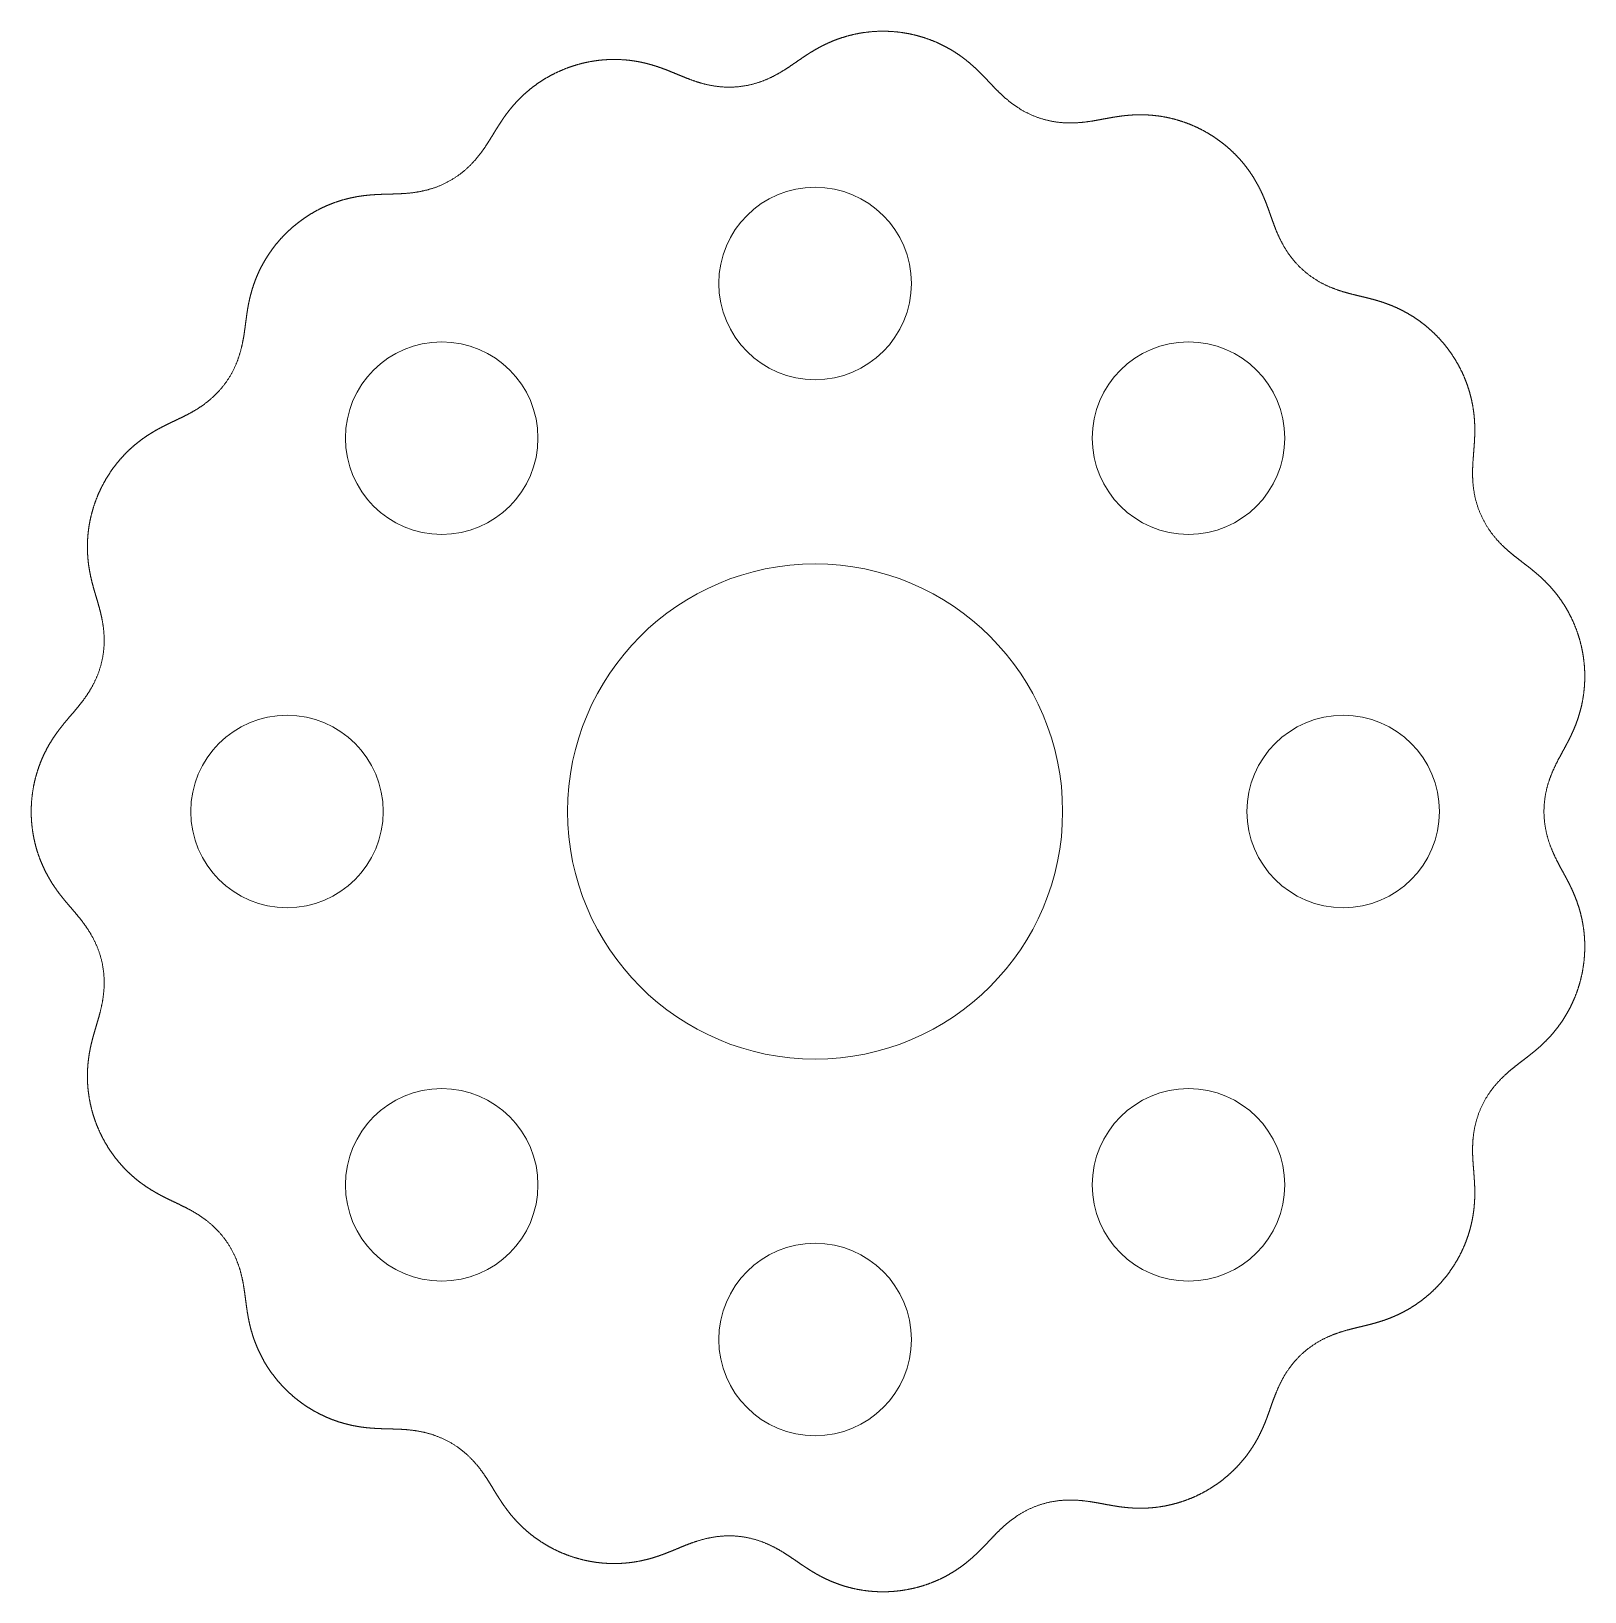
# Model space of a CAD drawing. Extents: x -28.5 to 28, y -28.4 to 28.4.
import ezdxf

# ---------------------------------------------------------------- set-up
doc = ezdxf.new("R2010")
doc.units = 0
doc.layers.get('0').update_dxf_attribs({"lineweight": 0})

msp = doc.modelspace()

# ---------------------------------------------------------------- linework, layer by layer
for centre, radius in [((0, 19.2), 3.5), ((-13.576, 13.576), 3.5), ((13.576, 13.576), 3.5), ((0, 0), 9), ((-19.2, 0), 3.5), ((19.2, 0), 3.5), ((-13.576, -13.576), 3.5), ((13.576, -13.576), 3.5), ((0, -19.2), 3.5)]:
    msp.add_circle(centre, radius)
msp.add_open_spline([(26.5, 0), (26.5, -0.054), (26.502, -0.109), (26.504, -0.163), (26.507, -0.217), (26.511, -0.27), (26.516, -0.324), (26.521, -0.376), (26.527, -0.429), (26.534, -0.48), (26.542, -0.532), (26.55, -0.582), (26.559, -0.632), (26.569, -0.681), (26.579, -0.73), (26.59, -0.777), (26.601, -0.824), (26.613, -0.87), (26.625, -0.915), (26.637, -0.959), (26.65, -1.002), (26.663, -1.045), (26.676, -1.086), (26.689, -1.127), (26.703, -1.167), (26.717, -1.206), (26.731, -1.244), (26.745, -1.281), (26.759, -1.318), (26.773, -1.353), (26.787, -1.388), (26.801, -1.422), (26.815, -1.455), (26.829, -1.488), (26.844, -1.52), (26.858, -1.551), (26.872, -1.582), (26.885, -1.612), (26.899, -1.641), (26.913, -1.67), (26.927, -1.698), (26.94, -1.725), (26.954, -1.753), (26.967, -1.779), (26.98, -1.805), (26.993, -1.831), (27.006, -1.856), (27.019, -1.881), (27.032, -1.906), (27.045, -1.93), (27.057, -1.953), (27.07, -1.977), (27.082, -2), (27.094, -2.023), (27.106, -2.045), (27.118, -2.067), (27.13, -2.089), (27.142, -2.111), (27.154, -2.133), (27.165, -2.154), (27.177, -2.175), (27.188, -2.196), (27.2, -2.217), (27.211, -2.238), (27.222, -2.258), (27.233, -2.279), (27.244, -2.299), (27.255, -2.319), (27.266, -2.339), (27.277, -2.359), (27.287, -2.379), (27.298, -2.399), (27.309, -2.419), (27.319, -2.439), (27.33, -2.458), (27.34, -2.478), (27.35, -2.498), (27.36, -2.518), (27.371, -2.537), (27.381, -2.557), (27.391, -2.577), (27.401, -2.596), (27.411, -2.616), (27.421, -2.636), (27.431, -2.656), (27.441, -2.675), (27.45, -2.695), (27.46, -2.715), (27.47, -2.735), (27.479, -2.755), (27.489, -2.775), (27.498, -2.795), (27.508, -2.816), (27.517, -2.836), (27.527, -2.856), (27.536, -2.877), (27.545, -2.897), (27.554, -2.918), (27.563, -2.939), (27.573, -2.96), (27.582, -2.981), (27.591, -3.002), (27.599, -3.023), (27.608, -3.044), (27.617, -3.065), (27.626, -3.087), (27.635, -3.108), (27.643, -3.13), (27.652, -3.152), (27.66, -3.174), (27.669, -3.196), (27.677, -3.218), (27.685, -3.24), (27.693, -3.263), (27.701, -3.285), (27.709, -3.308), (27.717, -3.331), (27.725, -3.354), (27.733, -3.377), (27.741, -3.4), (27.749, -3.423), (27.756, -3.447), (27.764, -3.471), (27.771, -3.494), (27.778, -3.518), (27.785, -3.542), (27.792, -3.566), (27.799, -3.591), (27.806, -3.615), (27.813, -3.639), (27.82, -3.664), (27.826, -3.689), (27.833, -3.714), (27.839, -3.739), (27.846, -3.764), (27.852, -3.79), (27.858, -3.815), (27.864, -3.841), (27.869, -3.866), (27.875, -3.892), (27.881, -3.918), (27.886, -3.944), (27.891, -3.97), (27.897, -3.997), (27.902, -4.023), (27.907, -4.05), (27.911, -4.077), (27.916, -4.103), (27.921, -4.13), (27.925, -4.157), (27.929, -4.185), (27.933, -4.212), (27.937, -4.239), (27.941, -4.267), (27.945, -4.295), (27.948, -4.322), (27.951, -4.35), (27.955, -4.378), (27.958, -4.406), (27.96, -4.434), (27.963, -4.462), (27.966, -4.491), (27.968, -4.519), (27.97, -4.548), (27.972, -4.576), (27.974, -4.605), (27.976, -4.634), (27.978, -4.663), (27.979, -4.691), (27.98, -4.72), (27.981, -4.75), (27.982, -4.779), (27.983, -4.808), (27.983, -4.837), (27.984, -4.867), (27.984, -4.896), (27.984, -4.925), (27.984, -4.955), (27.983, -4.984), (27.983, -5.014), (27.982, -5.044), (27.981, -5.073), (27.98, -5.103), (27.979, -5.133), (27.978, -5.163), (27.976, -5.193), (27.974, -5.223), (27.972, -5.253), (27.97, -5.283), (27.967, -5.312), (27.965, -5.342), (27.962, -5.372), (27.959, -5.403), (27.956, -5.433), (27.953, -5.463), (27.949, -5.493), (27.945, -5.523), (27.941, -5.553), (27.937, -5.583), (27.933, -5.613), (27.929, -5.643), (27.924, -5.673), (27.919, -5.703), (27.914, -5.733), (27.909, -5.763), (27.903, -5.793), (27.898, -5.823), (27.892, -5.853), (27.886, -5.883), (27.88, -5.912), (27.874, -5.942), (27.867, -5.972), (27.86, -6.002), (27.853, -6.031), (27.846, -6.061), (27.839, -6.09), (27.832, -6.12), (27.824, -6.149), (27.816, -6.179), (27.808, -6.208), (27.8, -6.237), (27.792, -6.267), (27.783, -6.296), (27.775, -6.325), (27.766, -6.354), (27.757, -6.383), (27.748, -6.411), (27.738, -6.44), (27.729, -6.469), (27.719, -6.497), (27.709, -6.526), (27.699, -6.554), (27.689, -6.582), (27.679, -6.61), (27.668, -6.638), (27.657, -6.666), (27.647, -6.694), (27.636, -6.722), (27.624, -6.75), (27.613, -6.777), (27.602, -6.804), (27.59, -6.832), (27.578, -6.859), (27.567, -6.886), (27.555, -6.913), (27.542, -6.94), (27.53, -6.966), (27.518, -6.993), (27.505, -7.019), (27.493, -7.045), (27.48, -7.071), (27.467, -7.097), (27.454, -7.123), (27.441, -7.149), (27.427, -7.174), (27.414, -7.2), (27.4, -7.225), (27.387, -7.25), (27.373, -7.275), (27.359, -7.3), (27.345, -7.325), (27.331, -7.349), (27.317, -7.374), (27.302, -7.398), (27.288, -7.422), (27.274, -7.446), (27.259, -7.469), (27.244, -7.493), (27.23, -7.516), (27.215, -7.54), (27.2, -7.563), (27.185, -7.586), (27.17, -7.609), (27.155, -7.631), (27.139, -7.654), (27.124, -7.676), (27.109, -7.698), (27.093, -7.72), (27.078, -7.742), (27.062, -7.763), (27.046, -7.785), (27.031, -7.806), (27.015, -7.827), (26.999, -7.848), (26.983, -7.869), (26.967, -7.89), (26.951, -7.91), (26.935, -7.93), (26.919, -7.95), (26.903, -7.97), (26.887, -7.99), (26.871, -8.01), (26.855, -8.029), (26.838, -8.049), (26.822, -8.068), (26.806, -8.087), (26.789, -8.106), (26.773, -8.124), (26.756, -8.143), (26.74, -8.161), (26.723, -8.179), (26.707, -8.197), (26.69, -8.215), (26.674, -8.233), (26.657, -8.251), (26.641, -8.268), (26.624, -8.285), (26.608, -8.302), (26.591, -8.319), (26.574, -8.336), (26.558, -8.353), (26.541, -8.37), (26.524, -8.386), (26.508, -8.402), (26.491, -8.418), (26.474, -8.435), (26.458, -8.45), (26.441, -8.466), (26.424, -8.482), (26.407, -8.497), (26.391, -8.513), (26.374, -8.528), (26.357, -8.543), (26.34, -8.559), (26.323, -8.574), (26.307, -8.588), (26.29, -8.603), (26.273, -8.618), (26.256, -8.633), (26.239, -8.647), (26.222, -8.662), (26.205, -8.676), (26.188, -8.69), (26.171, -8.705), (26.154, -8.719), (26.137, -8.733), (26.12, -8.747), (26.103, -8.761), (26.086, -8.775), (26.069, -8.789), (26.052, -8.803), (26.034, -8.816), (26.017, -8.83), (26, -8.844), (25.982, -8.858), (25.965, -8.872), (25.947, -8.886), (25.929, -8.899), (25.912, -8.913), (25.894, -8.927), (25.876, -8.941), (25.858, -8.955), (25.84, -8.969), (25.822, -8.983), (25.803, -8.997), (25.785, -9.011), (25.766, -9.025), (25.748, -9.04), (25.729, -9.054), (25.71, -9.068), (25.691, -9.083), (25.671, -9.098), (25.652, -9.113), (25.632, -9.128), (25.612, -9.143), (25.592, -9.159), (25.572, -9.174), (25.551, -9.19), (25.531, -9.206), (25.51, -9.223), (25.489, -9.239), (25.467, -9.256), (25.446, -9.273), (25.424, -9.291), (25.402, -9.309), (25.379, -9.327), (25.356, -9.345), (25.333, -9.364), (25.31, -9.384), (25.286, -9.403), (25.262, -9.424), (25.238, -9.444), (25.214, -9.466), (25.189, -9.487), (25.163, -9.51), (25.138, -9.533), (25.112, -9.556), (25.086, -9.58), (25.059, -9.605), (25.032, -9.63), (25.005, -9.656), (24.978, -9.683), (24.95, -9.711), (24.922, -9.739), (24.894, -9.769), (24.866, -9.799), (24.837, -9.83), (24.808, -9.861), (24.779, -9.894), (24.75, -9.928), (24.721, -9.962), (24.692, -9.998), (24.662, -10.034), (24.633, -10.071), (24.604, -10.11), (24.575, -10.149), (24.546, -10.189), (24.517, -10.23), (24.488, -10.272), (24.46, -10.315), (24.432, -10.359), (24.405, -10.403), (24.378, -10.449), (24.352, -10.495), (24.326, -10.542), (24.3, -10.589), (24.276, -10.637), (24.252, -10.686), (24.229, -10.735), (24.206, -10.785), (24.185, -10.834), (24.164, -10.885), (24.144, -10.935), (24.125, -10.985), (24.107, -11.036), (24.09, -11.086), (24.073, -11.137), (24.058, -11.187), (24.043, -11.237), (24.029, -11.287), (24.017, -11.337), (24.005, -11.386), (23.994, -11.435), (23.983, -11.483), (23.974, -11.531), (23.965, -11.578), (23.957, -11.625), (23.95, -11.671), (23.943, -11.716), (23.937, -11.761), (23.932, -11.805), (23.927, -11.848), (23.923, -11.89), (23.919, -11.932), (23.916, -11.973), (23.913, -12.014), (23.911, -12.053), (23.909, -12.092), (23.908, -12.13), (23.906, -12.168), (23.906, -12.205), (23.905, -12.241), (23.905, -12.276), (23.905, -12.311), (23.905, -12.345), (23.905, -12.379), (23.906, -12.412), (23.906, -12.444), (23.907, -12.476), (23.908, -12.507), (23.909, -12.538), (23.911, -12.568), (23.912, -12.597), (23.914, -12.627), (23.915, -12.655), (23.917, -12.684), (23.918, -12.711), (23.92, -12.739), (23.922, -12.766), (23.924, -12.793), (23.926, -12.819), (23.927, -12.845), (23.929, -12.871), (23.931, -12.896), (23.933, -12.922), (23.935, -12.947), (23.937, -12.971), (23.939, -12.996), (23.941, -13.02), (23.943, -13.044), (23.945, -13.068), (23.947, -13.091), (23.948, -13.115), (23.95, -13.138), (23.952, -13.161), (23.954, -13.184), (23.956, -13.207), (23.957, -13.23), (23.959, -13.252), (23.961, -13.275), (23.962, -13.297), (23.964, -13.32), (23.966, -13.342), (23.967, -13.364), (23.968, -13.387), (23.97, -13.409), (23.971, -13.431), (23.973, -13.453), (23.974, -13.475), (23.975, -13.497), (23.976, -13.519), (23.977, -13.542), (23.978, -13.564), (23.979, -13.586), (23.98, -13.608), (23.981, -13.63), (23.982, -13.652), (23.982, -13.674), (23.983, -13.697), (23.984, -13.719), (23.984, -13.741), (23.984, -13.763), (23.985, -13.786), (23.985, -13.808), (23.985, -13.831), (23.985, -13.853), (23.985, -13.876), (23.985, -13.899), (23.985, -13.921), (23.985, -13.944), (23.984, -13.967), (23.984, -13.99), (23.983, -14.013), (23.983, -14.036), (23.982, -14.059), (23.981, -14.082), (23.98, -14.106), (23.979, -14.129), (23.978, -14.153), (23.976, -14.176), (23.975, -14.2), (23.973, -14.224), (23.972, -14.248), (23.97, -14.271), (23.968, -14.295), (23.966, -14.32), (23.964, -14.344), (23.962, -14.368), (23.959, -14.392), (23.957, -14.417), (23.954, -14.441), (23.951, -14.466), (23.948, -14.491), (23.945, -14.515), (23.942, -14.54), (23.939, -14.565), (23.935, -14.59), (23.932, -14.615), (23.928, -14.641), (23.924, -14.666), (23.92, -14.691), (23.916, -14.717), (23.911, -14.742), (23.907, -14.768), (23.902, -14.793), (23.897, -14.819), (23.892, -14.845), (23.887, -14.871), (23.881, -14.897), (23.876, -14.923), (23.87, -14.949), (23.864, -14.975), (23.858, -15.001), (23.852, -15.027), (23.846, -15.054), (23.839, -15.08), (23.833, -15.106), (23.826, -15.133), (23.819, -15.159), (23.812, -15.186), (23.804, -15.212), (23.797, -15.239), (23.789, -15.266), (23.781, -15.293), (23.773, -15.319), (23.765, -15.346), (23.756, -15.373), (23.747, -15.4), (23.739, -15.427), (23.73, -15.454), (23.72, -15.48), (23.711, -15.507), (23.701, -15.534), (23.692, -15.561), (23.682, -15.588), (23.672, -15.615), (23.661, -15.642), (23.651, -15.669), (23.64, -15.696), (23.629, -15.723), (23.618, -15.75), (23.607, -15.777), (23.595, -15.804), (23.584, -15.831), (23.572, -15.858), (23.56, -15.885), (23.548, -15.912), (23.535, -15.939), (23.523, -15.966), (23.51, -15.992), (23.497, -16.019), (23.484, -16.046), (23.471, -16.073), (23.457, -16.099), (23.443, -16.126), (23.43, -16.152), (23.416, -16.179), (23.401, -16.205), (23.387, -16.232), (23.372, -16.258), (23.358, -16.284), (23.343, -16.311), (23.328, -16.337), (23.312, -16.363), (23.297, -16.389), (23.281, -16.415), (23.265, -16.441), (23.249, -16.466), (23.233, -16.492), (23.217, -16.518), (23.2, -16.543), (23.184, -16.569), (23.167, -16.594), (23.15, -16.619), (23.133, -16.644), (23.116, -16.67), (23.098, -16.694), (23.08, -16.719), (23.063, -16.744), (23.045, -16.769), (23.027, -16.793), (23.008, -16.818), (22.99, -16.842), (22.972, -16.866), (22.953, -16.89), (22.934, -16.914), (22.915, -16.938), (22.896, -16.961), (22.877, -16.985), (22.857, -17.008), (22.838, -17.032), (22.818, -17.055), (22.799, -17.078), (22.779, -17.1), (22.759, -17.123), (22.738, -17.146), (22.718, -17.168), (22.698, -17.19), (22.677, -17.212), (22.657, -17.234), (22.636, -17.256), (22.615, -17.278), (22.594, -17.299), (22.573, -17.321), (22.552, -17.342), (22.531, -17.363), (22.51, -17.384), (22.488, -17.404), (22.467, -17.425), (22.445, -17.445), (22.424, -17.465), (22.402, -17.485), (22.38, -17.505), (22.358, -17.525), (22.336, -17.544), (22.314, -17.564), (22.292, -17.583), (22.27, -17.602), (22.247, -17.621), (22.225, -17.639), (22.203, -17.658), (22.18, -17.676), (22.158, -17.694), (22.135, -17.712), (22.113, -17.73), (22.09, -17.747), (22.067, -17.765), (22.045, -17.782), (22.022, -17.799), (21.999, -17.816), (21.976, -17.832), (21.953, -17.849), (21.93, -17.865), (21.907, -17.881), (21.884, -17.897), (21.861, -17.913), (21.838, -17.928), (21.815, -17.944), (21.792, -17.959), (21.769, -17.974), (21.746, -17.989), (21.723, -18.003), (21.7, -18.018), (21.677, -18.032), (21.654, -18.046), (21.631, -18.06), (21.608, -18.074), (21.585, -18.087), (21.562, -18.101), (21.539, -18.114), (21.516, -18.127), (21.493, -18.14), (21.47, -18.153), (21.447, -18.165), (21.424, -18.178), (21.401, -18.19), (21.378, -18.202), (21.355, -18.214), (21.333, -18.225), (21.31, -18.237), (21.287, -18.248), (21.264, -18.259), (21.242, -18.27), (21.219, -18.281), (21.196, -18.292), (21.174, -18.302), (21.151, -18.313), (21.129, -18.323), (21.106, -18.333), (21.084, -18.343), (21.061, -18.352), (21.039, -18.362), (21.017, -18.372), (20.994, -18.381), (20.972, -18.39), (20.95, -18.399), (20.928, -18.408), (20.906, -18.417), (20.884, -18.425), (20.862, -18.434), (20.84, -18.442), (20.818, -18.45), (20.796, -18.458), (20.774, -18.466), (20.752, -18.474), (20.73, -18.482), (20.709, -18.49), (20.687, -18.497), (20.665, -18.505), (20.644, -18.512), (20.622, -18.519), (20.601, -18.526), (20.579, -18.533), (20.558, -18.54), (20.536, -18.547), (20.515, -18.553), (20.494, -18.56), (20.472, -18.566), (20.451, -18.573), (20.43, -18.579), (20.408, -18.585), (20.387, -18.591), (20.366, -18.598), (20.344, -18.604), (20.323, -18.61), (20.302, -18.615), (20.28, -18.621), (20.259, -18.627), (20.238, -18.633), (20.216, -18.638), (20.195, -18.644), (20.173, -18.65), (20.152, -18.655), (20.13, -18.661), (20.109, -18.666), (20.087, -18.672), (20.065, -18.677), (20.043, -18.682), (20.022, -18.688), (20, -18.693), (19.977, -18.699), (19.955, -18.704), (19.933, -18.709), (19.91, -18.715), (19.888, -18.72), (19.865, -18.726), (19.842, -18.731), (19.819, -18.737), (19.796, -18.742), (19.772, -18.748), (19.749, -18.753), (19.725, -18.759), (19.7, -18.765), (19.676, -18.771), (19.651, -18.777), (19.627, -18.783), (19.601, -18.789), (19.576, -18.795), (19.55, -18.802), (19.524, -18.809), (19.498, -18.815), (19.471, -18.822), (19.444, -18.829), (19.416, -18.837), (19.388, -18.844), (19.36, -18.852), (19.331, -18.86), (19.302, -18.868), (19.272, -18.876), (19.242, -18.885), (19.211, -18.894), (19.18, -18.904), (19.148, -18.913), (19.116, -18.924), (19.083, -18.934), (19.05, -18.945), (19.016, -18.957), (18.982, -18.968), (18.947, -18.981), (18.912, -18.994), (18.876, -19.007), (18.839, -19.021), (18.802, -19.036), (18.764, -19.051), (18.726, -19.067), (18.687, -19.084), (18.648, -19.101), (18.608, -19.12), (18.567, -19.139), (18.527, -19.158), (18.485, -19.179), (18.444, -19.2), (18.402, -19.223), (18.359, -19.246), (18.317, -19.27), (18.274, -19.295), (18.231, -19.321), (18.188, -19.348), (18.145, -19.376), (18.102, -19.404), (18.058, -19.434), (18.015, -19.465), (17.972, -19.496), (17.93, -19.528), (17.887, -19.562), (17.845, -19.596), (17.804, -19.63), (17.763, -19.666), (17.722, -19.702), (17.682, -19.739), (17.643, -19.776), (17.604, -19.814), (17.567, -19.853), (17.529, -19.892), (17.493, -19.931), (17.458, -19.97), (17.423, -20.01), (17.39, -20.05), (17.357, -20.09), (17.325, -20.13), (17.295, -20.17), (17.265, -20.21), (17.236, -20.25), (17.208, -20.29), (17.181, -20.329), (17.155, -20.369), (17.129, -20.408), (17.105, -20.446), (17.082, -20.485), (17.059, -20.523), (17.037, -20.56), (17.016, -20.597), (16.996, -20.634), (16.976, -20.67), (16.957, -20.706), (16.939, -20.741), (16.922, -20.776), (16.905, -20.81), (16.889, -20.844), (16.873, -20.877), (16.858, -20.909), (16.843, -20.942), (16.829, -20.973), (16.815, -21.004), (16.802, -21.035), (16.789, -21.065), (16.777, -21.095), (16.765, -21.125), (16.753, -21.153), (16.742, -21.182), (16.73, -21.21), (16.72, -21.237), (16.709, -21.265), (16.699, -21.292), (16.689, -21.318), (16.679, -21.344), (16.67, -21.37), (16.66, -21.395), (16.651, -21.42), (16.642, -21.445), (16.633, -21.47), (16.624, -21.494), (16.616, -21.518), (16.607, -21.542), (16.599, -21.565), (16.591, -21.589), (16.583, -21.612), (16.574, -21.635), (16.566, -21.657), (16.559, -21.68), (16.551, -21.702), (16.543, -21.724), (16.535, -21.746), (16.527, -21.768), (16.52, -21.79), (16.512, -21.811), (16.504, -21.833), (16.497, -21.854), (16.489, -21.876), (16.481, -21.897), (16.474, -21.918), (16.466, -21.939), (16.458, -21.96), (16.45, -21.981), (16.443, -22.002), (16.435, -22.022), (16.427, -22.043), (16.419, -22.064), (16.411, -22.085), (16.403, -22.105), (16.395, -22.126), (16.387, -22.146), (16.379, -22.167), (16.371, -22.187), (16.363, -22.208), (16.355, -22.229), (16.346, -22.249), (16.338, -22.27), (16.329, -22.29), (16.321, -22.311), (16.312, -22.331), (16.303, -22.352), (16.294, -22.373), (16.285, -22.393), (16.276, -22.414), (16.267, -22.434), (16.257, -22.455), (16.248, -22.476), (16.238, -22.497), (16.229, -22.517), (16.219, -22.538), (16.209, -22.559), (16.199, -22.58), (16.189, -22.601), (16.179, -22.621), (16.168, -22.642), (16.158, -22.663), (16.147, -22.684), (16.136, -22.705), (16.125, -22.726), (16.114, -22.747), (16.103, -22.769), (16.092, -22.79), (16.08, -22.811), (16.068, -22.832), (16.057, -22.853), (16.045, -22.874), (16.033, -22.896), (16.02, -22.917), (16.008, -22.938), (15.995, -22.96), (15.983, -22.981), (15.97, -23.002), (15.957, -23.024), (15.943, -23.045), (15.93, -23.067), (15.916, -23.088), (15.903, -23.11), (15.889, -23.131), (15.875, -23.153), (15.86, -23.174), (15.846, -23.196), (15.831, -23.217), (15.817, -23.239), (15.802, -23.26), (15.787, -23.282), (15.771, -23.303), (15.756, -23.325), (15.74, -23.346), (15.724, -23.368), (15.709, -23.389), (15.692, -23.411), (15.676, -23.432), (15.659, -23.454), (15.643, -23.475), (15.626, -23.497), (15.609, -23.518), (15.592, -23.539), (15.574, -23.561), (15.557, -23.582), (15.539, -23.603), (15.521, -23.624), (15.503, -23.646), (15.484, -23.667), (15.466, -23.688), (15.447, -23.709), (15.428, -23.73), (15.409, -23.751), (15.39, -23.772), (15.371, -23.793), (15.351, -23.813), (15.331, -23.834), (15.312, -23.855), (15.292, -23.875), (15.271, -23.896), (15.251, -23.916), (15.23, -23.937), (15.209, -23.957), (15.189, -23.977), (15.167, -23.997), (15.146, -24.017), (15.125, -24.037), (15.103, -24.057), (15.081, -24.077), (15.059, -24.097), (15.037, -24.116), (15.015, -24.136), (14.993, -24.155), (14.97, -24.174), (14.947, -24.194), (14.924, -24.213), (14.901, -24.232), (14.878, -24.251), (14.855, -24.269), (14.831, -24.288), (14.808, -24.306), (14.784, -24.325), (14.76, -24.343), (14.736, -24.361), (14.712, -24.379), (14.688, -24.397), (14.663, -24.415), (14.638, -24.432), (14.614, -24.45), (14.589, -24.467), (14.564, -24.484), (14.539, -24.501), (14.514, -24.518), (14.488, -24.535), (14.463, -24.552), (14.437, -24.568), (14.412, -24.584), (14.386, -24.6), (14.36, -24.616), (14.334, -24.632), (14.308, -24.648), (14.282, -24.663), (14.255, -24.679), (14.229, -24.694), (14.202, -24.709), (14.176, -24.724), (14.149, -24.738), (14.122, -24.753), (14.095, -24.767), (14.069, -24.781), (14.042, -24.795), (14.014, -24.809), (13.987, -24.823), (13.96, -24.836), (13.933, -24.85), (13.905, -24.863), (13.878, -24.876), (13.851, -24.888), (13.823, -24.901), (13.796, -24.913), (13.768, -24.926), (13.74, -24.938), (13.713, -24.949), (13.685, -24.961), (13.657, -24.973), (13.629, -24.984), (13.601, -24.995), (13.573, -25.006), (13.546, -25.017), (13.518, -25.027), (13.49, -25.038), (13.462, -25.048), (13.434, -25.058), (13.406, -25.067), (13.378, -25.077), (13.35, -25.086), (13.322, -25.096), (13.294, -25.105), (13.266, -25.114), (13.238, -25.122), (13.21, -25.131), (13.182, -25.139), (13.154, -25.147), (13.126, -25.155), (13.098, -25.163), (13.07, -25.17), (13.042, -25.178), (13.014, -25.185), (12.986, -25.192), (12.958, -25.199), (12.931, -25.205), (12.903, -25.212), (12.875, -25.218), (12.847, -25.224), (12.82, -25.23), (12.792, -25.236), (12.765, -25.241), (12.737, -25.246), (12.71, -25.252), (12.682, -25.257), (12.655, -25.261), (12.628, -25.266), (12.601, -25.271), (12.573, -25.275), (12.546, -25.279), (12.519, -25.283), (12.492, -25.287), (12.466, -25.291), (12.439, -25.294), (12.412, -25.297), (12.385, -25.301), (12.359, -25.304), (12.332, -25.306), (12.306, -25.309), (12.28, -25.312), (12.253, -25.314), (12.227, -25.316), (12.201, -25.318), (12.175, -25.32), (12.149, -25.322), (12.124, -25.324), (12.098, -25.325), (12.072, -25.326), (12.047, -25.328), (12.021, -25.329), (11.996, -25.33), (11.971, -25.33), (11.946, -25.331), (11.921, -25.332), (11.896, -25.332), (11.871, -25.332), (11.846, -25.332), (11.822, -25.332), (11.797, -25.332), (11.773, -25.332), (11.748, -25.332), (11.724, -25.331), (11.7, -25.331), (11.676, -25.33), (11.652, -25.329), (11.628, -25.328), (11.605, -25.327), (11.581, -25.326), (11.557, -25.325), (11.534, -25.324), (11.511, -25.322), (11.487, -25.321), (11.464, -25.319), (11.441, -25.318), (11.418, -25.316), (11.395, -25.314), (11.372, -25.312), (11.35, -25.31), (11.327, -25.308), (11.304, -25.305), (11.282, -25.303), (11.259, -25.301), (11.237, -25.298), (11.215, -25.296), (11.192, -25.293), (11.17, -25.29), (11.148, -25.288), (11.126, -25.285), (11.104, -25.282), (11.082, -25.279), (11.06, -25.276), (11.038, -25.273), (11.016, -25.27), (10.994, -25.266), (10.972, -25.263), (10.951, -25.26), (10.929, -25.256), (10.907, -25.253), (10.885, -25.249), (10.863, -25.246), (10.841, -25.242), (10.819, -25.238), (10.797, -25.235), (10.775, -25.231), (10.753, -25.227), (10.731, -25.223), (10.709, -25.219), (10.687, -25.215), (10.665, -25.211), (10.642, -25.207), (10.62, -25.203), (10.597, -25.199), (10.574, -25.195), (10.551, -25.19), (10.528, -25.186), (10.505, -25.182), (10.482, -25.177), (10.458, -25.173), (10.434, -25.169), (10.411, -25.164), (10.386, -25.16), (10.362, -25.155), (10.337, -25.151), (10.312, -25.146), (10.287, -25.141), (10.261, -25.137), (10.236, -25.132), (10.209, -25.128), (10.183, -25.123), (10.156, -25.118), (10.128, -25.114), (10.101, -25.109), (10.072, -25.105), (10.044, -25.1), (10.015, -25.096), (9.985, -25.091), (9.955, -25.087), (9.924, -25.083), (9.893, -25.078), (9.861, -25.074), (9.829, -25.07), (9.796, -25.066), (9.762, -25.062), (9.728, -25.059), (9.693, -25.055), (9.658, -25.052), (9.621, -25.049), (9.584, -25.046), (9.546, -25.043), (9.508, -25.041), (9.469, -25.039), (9.429, -25.037), (9.388, -25.036), (9.346, -25.035), (9.304, -25.035), (9.261, -25.035), (9.217, -25.035), (9.172, -25.036), (9.127, -25.038), (9.081, -25.04), (9.034, -25.042), (8.987, -25.046), (8.938, -25.05), (8.89, -25.055), (8.84, -25.06), (8.79, -25.067), (8.74, -25.074), (8.689, -25.082), (8.638, -25.09), (8.586, -25.1), (8.535, -25.111), (8.483, -25.122), (8.43, -25.134), (8.378, -25.148), (8.326, -25.162), (8.274, -25.177), (8.222, -25.192), (8.17, -25.209), (8.119, -25.227), (8.068, -25.245), (8.017, -25.264), (7.967, -25.284), (7.917, -25.304), (7.868, -25.326), (7.82, -25.347), (7.773, -25.37), (7.726, -25.392), (7.68, -25.416), (7.634, -25.44), (7.59, -25.464), (7.547, -25.488), (7.504, -25.513), (7.463, -25.538), (7.422, -25.563), (7.382, -25.588), (7.343, -25.614), (7.305, -25.639), (7.269, -25.664), (7.233, -25.69), (7.197, -25.715), (7.163, -25.741), (7.13, -25.766), (7.097, -25.791), (7.066, -25.816), (7.035, -25.841), (7.005, -25.865), (6.976, -25.89), (6.947, -25.914), (6.919, -25.938), (6.892, -25.961), (6.866, -25.985), (6.84, -26.008), (6.815, -26.031), (6.791, -26.053), (6.767, -26.076), (6.743, -26.098), (6.72, -26.12), (6.698, -26.141), (6.676, -26.163), (6.655, -26.184), (6.634, -26.204), (6.613, -26.225), (6.593, -26.245), (6.573, -26.265), (6.553, -26.285), (6.534, -26.305), (6.515, -26.324), (6.497, -26.343), (6.478, -26.362), (6.46, -26.381), (6.443, -26.4), (6.425, -26.418), (6.408, -26.436), (6.39, -26.455), (6.373, -26.472), (6.357, -26.49), (6.34, -26.508), (6.323, -26.525), (6.307, -26.542), (6.291, -26.56), (6.275, -26.577), (6.259, -26.594), (6.243, -26.61), (6.227, -26.627), (6.211, -26.644), (6.195, -26.66), (6.18, -26.677), (6.164, -26.693), (6.148, -26.709), (6.133, -26.725), (6.117, -26.741), (6.102, -26.757), (6.086, -26.773), (6.07, -26.789), (6.055, -26.805), (6.039, -26.821), (6.024, -26.837), (6.008, -26.852), (5.992, -26.868), (5.977, -26.883), (5.961, -26.899), (5.945, -26.914), (5.929, -26.93), (5.913, -26.945), (5.898, -26.961), (5.881, -26.976), (5.865, -26.991), (5.849, -27.007), (5.833, -27.022), (5.817, -27.037), (5.8, -27.052), (5.784, -27.068), (5.767, -27.083), (5.75, -27.098), (5.733, -27.113), (5.716, -27.128), (5.699, -27.143), (5.682, -27.158), (5.665, -27.173), (5.648, -27.188), (5.63, -27.203), (5.612, -27.218), (5.595, -27.233), (5.577, -27.248), (5.559, -27.263), (5.541, -27.278), (5.522, -27.293), (5.504, -27.307), (5.485, -27.322), (5.467, -27.337), (5.448, -27.352), (5.429, -27.366), (5.41, -27.381), (5.39, -27.395), (5.371, -27.41), (5.351, -27.425), (5.332, -27.439), (5.312, -27.454), (5.292, -27.468), (5.271, -27.482), (5.251, -27.497), (5.231, -27.511), (5.21, -27.525), (5.189, -27.539), (5.168, -27.554), (5.147, -27.568), (5.126, -27.582), (5.104, -27.596), (5.083, -27.61), (5.061, -27.623), (5.039, -27.637), (5.017, -27.651), (4.995, -27.665), (4.972, -27.678), (4.95, -27.692), (4.927, -27.705), (4.904, -27.718), (4.881, -27.732), (4.858, -27.745), (4.834, -27.758), (4.811, -27.771), (4.787, -27.784), (4.763, -27.797), (4.739, -27.81), (4.715, -27.822), (4.691, -27.835), (4.666, -27.847), (4.642, -27.86), (4.617, -27.872), (4.592, -27.884), (4.567, -27.896), (4.542, -27.908), (4.517, -27.92), (4.491, -27.932), (4.465, -27.943), (4.44, -27.955), (4.414, -27.966), (4.388, -27.978), (4.361, -27.989), (4.335, -28), (4.309, -28.011), (4.282, -28.021), (4.255, -28.032), (4.228, -28.043), (4.201, -28.053), (4.174, -28.063), (4.147, -28.073), (4.12, -28.083), (4.092, -28.093), (4.065, -28.103), (4.037, -28.112), (4.009, -28.121), (3.981, -28.131), (3.953, -28.14), (3.925, -28.149), (3.897, -28.157), (3.868, -28.166), (3.84, -28.174), (3.811, -28.183), (3.782, -28.191), (3.754, -28.199), (3.725, -28.206), (3.696, -28.214), (3.667, -28.221), (3.638, -28.229), (3.609, -28.236), (3.579, -28.243), (3.55, -28.249), (3.521, -28.256), (3.491, -28.262), (3.461, -28.269), (3.432, -28.275), (3.402, -28.281), (3.372, -28.286), (3.343, -28.292), (3.313, -28.297), (3.283, -28.302), (3.253, -28.307), (3.223, -28.312), (3.193, -28.317), (3.163, -28.321), (3.133, -28.325), (3.102, -28.329), (3.072, -28.333), (3.042, -28.337), (3.012, -28.34), (2.981, -28.344), (2.951, -28.347), (2.921, -28.35), (2.89, -28.352), (2.86, -28.355), (2.83, -28.357), (2.799, -28.359), (2.769, -28.361), (2.739, -28.363), (2.708, -28.365), (2.678, -28.366), (2.648, -28.367), (2.617, -28.368), (2.587, -28.369), (2.557, -28.37), (2.526, -28.37), (2.496, -28.371), (2.466, -28.371), (2.436, -28.371), (2.406, -28.37), (2.376, -28.37), (2.345, -28.369), (2.315, -28.368), (2.285, -28.367), (2.255, -28.366), (2.226, -28.365), (2.196, -28.363), (2.166, -28.361), (2.136, -28.359), (2.106, -28.357), (2.077, -28.355), (2.047, -28.353), (2.018, -28.35), (1.988, -28.347), (1.959, -28.344), (1.93, -28.341), (1.901, -28.338), (1.872, -28.334), (1.842, -28.33), (1.814, -28.327), (1.785, -28.323), (1.756, -28.318), (1.727, -28.314), (1.699, -28.31), (1.67, -28.305), (1.642, -28.3), (1.614, -28.295), (1.585, -28.29), (1.557, -28.285), (1.529, -28.279), (1.502, -28.274), (1.474, -28.268), (1.446, -28.262), (1.419, -28.256), (1.391, -28.25), (1.364, -28.244), (1.337, -28.237), (1.31, -28.231), (1.283, -28.224), (1.256, -28.217), (1.229, -28.21), (1.203, -28.203), (1.177, -28.196), (1.15, -28.188), (1.124, -28.181), (1.098, -28.173), (1.072, -28.166), (1.046, -28.158), (1.021, -28.15), (0.995, -28.142), (0.97, -28.134), (0.945, -28.125), (0.92, -28.117), (0.895, -28.108), (0.87, -28.1), (0.846, -28.091), (0.821, -28.082), (0.797, -28.073), (0.773, -28.064), (0.748, -28.055), (0.725, -28.046), (0.701, -28.037), (0.677, -28.027), (0.654, -28.018), (0.63, -28.008), (0.607, -27.999), (0.584, -27.989), (0.561, -27.979), (0.538, -27.969), (0.516, -27.959), (0.493, -27.949), (0.471, -27.939), (0.449, -27.929), (0.427, -27.919), (0.405, -27.909), (0.383, -27.898), (0.361, -27.888), (0.34, -27.878), (0.318, -27.867), (0.297, -27.857), (0.276, -27.846), (0.255, -27.835), (0.234, -27.824), (0.213, -27.814), (0.193, -27.803), (0.172, -27.792), (0.152, -27.781), (0.132, -27.77), (0.112, -27.759), (0.091, -27.748), (0.072, -27.737), (0.052, -27.725), (0.032, -27.714), (0.012, -27.703), (-0.007, -27.692), (-0.027, -27.68), (-0.046, -27.669), (-0.065, -27.657), (-0.084, -27.646), (-0.103, -27.634), (-0.122, -27.623), (-0.141, -27.611), (-0.16, -27.599), (-0.179, -27.588), (-0.198, -27.576), (-0.217, -27.564), (-0.235, -27.552), (-0.254, -27.54), (-0.273, -27.528), (-0.291, -27.516), (-0.31, -27.504), (-0.328, -27.492), (-0.347, -27.48), (-0.365, -27.468), (-0.384, -27.456), (-0.402, -27.443), (-0.421, -27.431), (-0.439, -27.418), (-0.458, -27.406), (-0.477, -27.393), (-0.495, -27.38), (-0.514, -27.368), (-0.533, -27.355), (-0.552, -27.342), (-0.571, -27.329), (-0.59, -27.316), (-0.609, -27.303), (-0.628, -27.289), (-0.648, -27.276), (-0.667, -27.262), (-0.687, -27.249), (-0.707, -27.235), (-0.727, -27.221), (-0.747, -27.207), (-0.768, -27.193), (-0.789, -27.179), (-0.81, -27.165), (-0.831, -27.15), (-0.852, -27.136), (-0.874, -27.121), (-0.896, -27.106), (-0.919, -27.091), (-0.942, -27.076), (-0.965, -27.06), (-0.988, -27.045), (-1.012, -27.029), (-1.037, -27.013), (-1.061, -26.997), (-1.087, -26.981), (-1.113, -26.965), (-1.139, -26.949), (-1.166, -26.932), (-1.193, -26.915), (-1.221, -26.898), (-1.25, -26.881), (-1.279, -26.864), (-1.309, -26.847), (-1.339, -26.83), (-1.371, -26.812), (-1.403, -26.794), (-1.435, -26.777), (-1.469, -26.759), (-1.503, -26.741), (-1.539, -26.724), (-1.575, -26.706), (-1.611, -26.688), (-1.649, -26.67), (-1.688, -26.653), (-1.727, -26.635), (-1.768, -26.618), (-1.809, -26.6), (-1.851, -26.583), (-1.894, -26.566), (-1.938, -26.55), (-1.983, -26.534), (-2.029, -26.518), (-2.075, -26.503), (-2.123, -26.488), (-2.171, -26.473), (-2.22, -26.459), (-2.27, -26.446), (-2.32, -26.433), (-2.371, -26.421), (-2.423, -26.41), (-2.475, -26.399), (-2.528, -26.389), (-2.581, -26.38), (-2.634, -26.372), (-2.688, -26.364), (-2.742, -26.358), (-2.796, -26.352), (-2.85, -26.347), (-2.904, -26.343), (-2.958, -26.34), (-3.012, -26.338), (-3.066, -26.337), (-3.119, -26.336), (-3.172, -26.337), (-3.225, -26.338), (-3.277, -26.34), (-3.328, -26.342), (-3.379, -26.346), (-3.429, -26.35), (-3.479, -26.355), (-3.527, -26.36), (-3.576, -26.366), (-3.623, -26.372), (-3.669, -26.379), (-3.715, -26.387), (-3.76, -26.395), (-3.804, -26.403), (-3.847, -26.412), (-3.889, -26.421), (-3.931, -26.43), (-3.971, -26.439), (-4.011, -26.449), (-4.05, -26.459), (-4.088, -26.469), (-4.125, -26.479), (-4.162, -26.49), (-4.198, -26.5), (-4.233, -26.511), (-4.267, -26.521), (-4.3, -26.532), (-4.333, -26.543), (-4.366, -26.553), (-4.397, -26.564), (-4.428, -26.575), (-4.458, -26.586), (-4.488, -26.596), (-4.517, -26.607), (-4.546, -26.617), (-4.574, -26.628), (-4.602, -26.638), (-4.629, -26.649), (-4.655, -26.659), (-4.682, -26.669), (-4.707, -26.679), (-4.733, -26.69), (-4.758, -26.7), (-4.783, -26.71), (-4.807, -26.719), (-4.831, -26.729), (-4.855, -26.739), (-4.879, -26.749), (-4.902, -26.758), (-4.925, -26.768), (-4.948, -26.777), (-4.97, -26.787), (-4.993, -26.796), (-5.015, -26.805), (-5.037, -26.814), (-5.058, -26.823), (-5.08, -26.832), (-5.102, -26.841), (-5.123, -26.85), (-5.144, -26.859), (-5.166, -26.868), (-5.187, -26.876), (-5.208, -26.885), (-5.229, -26.893), (-5.249, -26.902), (-5.27, -26.91), (-5.291, -26.919), (-5.312, -26.927), (-5.332, -26.935), (-5.353, -26.943), (-5.374, -26.951), (-5.394, -26.959), (-5.415, -26.967), (-5.436, -26.975), (-5.456, -26.983), (-5.477, -26.991), (-5.498, -26.999), (-5.518, -27.007), (-5.539, -27.014), (-5.56, -27.022), (-5.581, -27.029), (-5.602, -27.037), (-5.623, -27.044), (-5.644, -27.052), (-5.665, -27.059), (-5.686, -27.066), (-5.707, -27.074), (-5.728, -27.081), (-5.75, -27.088), (-5.771, -27.095), (-5.793, -27.102), (-5.814, -27.109), (-5.836, -27.115), (-5.858, -27.122), (-5.88, -27.129), (-5.902, -27.136), (-5.924, -27.142), (-5.946, -27.149), (-5.968, -27.155), (-5.991, -27.161), (-6.013, -27.168), (-6.036, -27.174), (-6.059, -27.18), (-6.082, -27.186), (-6.105, -27.192), (-6.128, -27.198), (-6.151, -27.203), (-6.174, -27.209), (-6.198, -27.215), (-6.221, -27.22), (-6.245, -27.225), (-6.269, -27.231), (-6.293, -27.236), (-6.317, -27.241), (-6.341, -27.246), (-6.365, -27.251), (-6.39, -27.256), (-6.414, -27.261), (-6.439, -27.265), (-6.464, -27.27), (-6.489, -27.274), (-6.514, -27.278), (-6.539, -27.282), (-6.564, -27.286), (-6.59, -27.29), (-6.615, -27.294), (-6.641, -27.298), (-6.667, -27.301), (-6.693, -27.305), (-6.719, -27.308), (-6.745, -27.311), (-6.771, -27.314), (-6.797, -27.317), (-6.824, -27.32), (-6.85, -27.322), (-6.877, -27.325), (-6.904, -27.327), (-6.931, -27.329), (-6.958, -27.331), (-6.985, -27.333), (-7.012, -27.335), (-7.039, -27.337), (-7.067, -27.338), (-7.094, -27.339), (-7.122, -27.34), (-7.15, -27.341), (-7.178, -27.342), (-7.205, -27.343), (-7.233, -27.343), (-7.262, -27.344), (-7.29, -27.344), (-7.318, -27.344), (-7.346, -27.344), (-7.375, -27.343), (-7.403, -27.343), (-7.432, -27.342), (-7.46, -27.341), (-7.489, -27.34), (-7.518, -27.339), (-7.547, -27.338), (-7.575, -27.336), (-7.604, -27.335), (-7.633, -27.333), (-7.662, -27.331), (-7.692, -27.328), (-7.721, -27.326), (-7.75, -27.323), (-7.779, -27.32), (-7.808, -27.318), (-7.838, -27.314), (-7.867, -27.311), (-7.896, -27.307), (-7.926, -27.304), (-7.955, -27.3), (-7.985, -27.296), (-8.014, -27.291), (-8.044, -27.287), (-8.073, -27.282), (-8.103, -27.277), (-8.132, -27.272), (-8.162, -27.267), (-8.192, -27.262), (-8.221, -27.256), (-8.251, -27.25), (-8.28, -27.244), (-8.31, -27.238), (-8.339, -27.232), (-8.369, -27.225), (-8.398, -27.219), (-8.428, -27.212), (-8.457, -27.205), (-8.487, -27.197), (-8.516, -27.19), (-8.546, -27.182), (-8.575, -27.174), (-8.604, -27.166), (-8.634, -27.158), (-8.663, -27.15), (-8.692, -27.141), (-8.721, -27.132), (-8.75, -27.123), (-8.779, -27.114), (-8.808, -27.105), (-8.837, -27.095), (-8.866, -27.085), (-8.895, -27.076), (-8.924, -27.066), (-8.952, -27.055), (-8.981, -27.045), (-9.009, -27.034), (-9.038, -27.024), (-9.066, -27.013), (-9.095, -27.002), (-9.123, -26.99), (-9.151, -26.979), (-9.179, -26.967), (-9.207, -26.956), (-9.235, -26.944), (-9.262, -26.932), (-9.29, -26.919), (-9.317, -26.907), (-9.345, -26.894), (-9.372, -26.882), (-9.399, -26.869), (-9.426, -26.856), (-9.453, -26.843), (-9.48, -26.829), (-9.507, -26.816), (-9.534, -26.802), (-9.56, -26.789), (-9.587, -26.775), (-9.613, -26.761), (-9.639, -26.747), (-9.665, -26.732), (-9.691, -26.718), (-9.716, -26.703), (-9.742, -26.689), (-9.767, -26.674), (-9.793, -26.659), (-9.818, -26.644), (-9.843, -26.629), (-9.868, -26.613), (-9.892, -26.598), (-9.917, -26.582), (-9.941, -26.567), (-9.966, -26.551), (-9.99, -26.535), (-10.014, -26.519), (-10.037, -26.503), (-10.061, -26.487), (-10.085, -26.471), (-10.108, -26.455), (-10.131, -26.438), (-10.154, -26.422), (-10.177, -26.405), (-10.2, -26.388), (-10.222, -26.371), (-10.244, -26.355), (-10.267, -26.338), (-10.289, -26.321), (-10.31, -26.304), (-10.332, -26.286), (-10.354, -26.269), (-10.375, -26.252), (-10.396, -26.235), (-10.417, -26.217), (-10.438, -26.2), (-10.458, -26.182), (-10.479, -26.165), (-10.499, -26.147), (-10.519, -26.129), (-10.539, -26.111), (-10.559, -26.094), (-10.579, -26.076), (-10.598, -26.058), (-10.617, -26.04), (-10.637, -26.022), (-10.655, -26.004), (-10.674, -25.986), (-10.693, -25.968), (-10.711, -25.95), (-10.729, -25.932), (-10.748, -25.914), (-10.766, -25.896), (-10.783, -25.878), (-10.801, -25.859), (-10.818, -25.841), (-10.836, -25.823), (-10.853, -25.805), (-10.87, -25.786), (-10.886, -25.768), (-10.903, -25.75), (-10.919, -25.732), (-10.936, -25.713), (-10.952, -25.695), (-10.968, -25.677), (-10.984, -25.658), (-10.999, -25.64), (-11.015, -25.622), (-11.03, -25.603), (-11.046, -25.585), (-11.061, -25.567), (-11.076, -25.549), (-11.09, -25.53), (-11.105, -25.512), (-11.12, -25.494), (-11.134, -25.475), (-11.148, -25.457), (-11.162, -25.439), (-11.176, -25.42), (-11.19, -25.402), (-11.204, -25.384), (-11.218, -25.366), (-11.231, -25.347), (-11.245, -25.329), (-11.258, -25.311), (-11.271, -25.292), (-11.284, -25.274), (-11.297, -25.256), (-11.31, -25.238), (-11.323, -25.219), (-11.336, -25.201), (-11.349, -25.183), (-11.361, -25.164), (-11.374, -25.146), (-11.386, -25.128), (-11.398, -25.109), (-11.411, -25.091), (-11.423, -25.072), (-11.435, -25.054), (-11.447, -25.035), (-11.459, -25.017), (-11.471, -24.998), (-11.483, -24.98), (-11.495, -24.961), (-11.507, -24.942), (-11.519, -24.924), (-11.531, -24.905), (-11.543, -24.886), (-11.555, -24.867), (-11.567, -24.848), (-11.579, -24.829), (-11.59, -24.81), (-11.602, -24.79), (-11.614, -24.771), (-11.626, -24.751), (-11.638, -24.732), (-11.651, -24.712), (-11.663, -24.692), (-11.675, -24.672), (-11.687, -24.652), (-11.7, -24.631), (-11.712, -24.611), (-11.725, -24.59), (-11.738, -24.57), (-11.751, -24.548), (-11.764, -24.527), (-11.777, -24.506), (-11.79, -24.484), (-11.804, -24.462), (-11.817, -24.44), (-11.831, -24.418), (-11.846, -24.395), (-11.86, -24.372), (-11.875, -24.349), (-11.89, -24.326), (-11.905, -24.302), (-11.92, -24.278), (-11.936, -24.253), (-11.953, -24.229), (-11.969, -24.204), (-11.986, -24.178), (-12.004, -24.152), (-12.021, -24.126), (-12.04, -24.1), (-12.058, -24.073), (-12.078, -24.046), (-12.097, -24.018), (-12.118, -23.99), (-12.139, -23.962), (-12.16, -23.933), (-12.182, -23.904), (-12.205, -23.874), (-12.229, -23.845), (-12.253, -23.814), (-12.278, -23.784), (-12.304, -23.753), (-12.33, -23.721), (-12.358, -23.69), (-12.386, -23.658), (-12.415, -23.626), (-12.445, -23.593), (-12.475, -23.561), (-12.507, -23.528), (-12.54, -23.495), (-12.573, -23.462), (-12.608, -23.429), (-12.643, -23.396), (-12.68, -23.363), (-12.717, -23.33), (-12.756, -23.297), (-12.795, -23.265), (-12.835, -23.232), (-12.876, -23.2), (-12.918, -23.169), (-12.961, -23.137), (-13.004, -23.106), (-13.048, -23.076), (-13.093, -23.046), (-13.139, -23.017), (-13.185, -22.988), (-13.231, -22.96), (-13.279, -22.933), (-13.326, -22.907), (-13.374, -22.882), (-13.422, -22.857), (-13.47, -22.833), (-13.519, -22.81), (-13.567, -22.788), (-13.616, -22.767), (-13.664, -22.747), (-13.712, -22.728), (-13.761, -22.709), (-13.808, -22.692), (-13.856, -22.675), (-13.903, -22.659), (-13.95, -22.645), (-13.996, -22.631), (-14.042, -22.617), (-14.087, -22.605), (-14.132, -22.593), (-14.176, -22.582), (-14.219, -22.572), (-14.262, -22.562), (-14.304, -22.554), (-14.346, -22.545), (-14.387, -22.537), (-14.427, -22.53), (-14.466, -22.524), (-14.505, -22.517), (-14.543, -22.512), (-14.581, -22.506), (-14.618, -22.501), (-14.654, -22.497), (-14.69, -22.493), (-14.724, -22.489), (-14.759, -22.485), (-14.792, -22.482), (-14.826, -22.479), (-14.858, -22.476), (-14.89, -22.473), (-14.921, -22.471), (-14.952, -22.469), (-14.983, -22.467), (-15.013, -22.465), (-15.042, -22.463), (-15.071, -22.462), (-15.1, -22.461), (-15.128, -22.459), (-15.155, -22.458), (-15.183, -22.457), (-15.21, -22.456), (-15.236, -22.455), (-15.263, -22.454), (-15.289, -22.453), (-15.314, -22.452), (-15.34, -22.452), (-15.365, -22.451), (-15.39, -22.45), (-15.414, -22.45), (-15.439, -22.449), (-15.463, -22.448), (-15.487, -22.448), (-15.51, -22.447), (-15.534, -22.447), (-15.557, -22.446), (-15.581, -22.445), (-15.604, -22.445), (-15.627, -22.444), (-15.65, -22.444), (-15.673, -22.443), (-15.695, -22.442), (-15.718, -22.442), (-15.74, -22.441), (-15.763, -22.44), (-15.785, -22.439), (-15.807, -22.438), (-15.83, -22.437), (-15.852, -22.437), (-15.874, -22.436), (-15.896, -22.434), (-15.918, -22.433), (-15.94, -22.432), (-15.962, -22.431), (-15.984, -22.43), (-16.006, -22.428), (-16.029, -22.427), (-16.051, -22.426), (-16.073, -22.424), (-16.095, -22.423), (-16.117, -22.421), (-16.139, -22.419), (-16.161, -22.417), (-16.184, -22.415), (-16.206, -22.413), (-16.228, -22.411), (-16.251, -22.409), (-16.273, -22.407), (-16.295, -22.405), (-16.318, -22.402), (-16.34, -22.4), (-16.363, -22.397), (-16.386, -22.394), (-16.408, -22.392), (-16.431, -22.389), (-16.454, -22.386), (-16.477, -22.383), (-16.5, -22.379), (-16.523, -22.376), (-16.546, -22.372), (-16.57, -22.369), (-16.593, -22.365), (-16.616, -22.361), (-16.64, -22.357), (-16.663, -22.353), (-16.687, -22.349), (-16.71, -22.345), (-16.734, -22.34), (-16.758, -22.336), (-16.782, -22.331), (-16.806, -22.326), (-16.83, -22.321), (-16.854, -22.316), (-16.878, -22.311), (-16.902, -22.305), (-16.926, -22.3), (-16.951, -22.294), (-16.975, -22.288), (-17, -22.282), (-17.024, -22.276), (-17.049, -22.27), (-17.073, -22.263), (-17.098, -22.257), (-17.123, -22.25), (-17.148, -22.243), (-17.173, -22.236), (-17.198, -22.228), (-17.223, -22.221), (-17.248, -22.213), (-17.273, -22.206), (-17.298, -22.198), (-17.324, -22.19), (-17.349, -22.181), (-17.374, -22.173), (-17.4, -22.164), (-17.425, -22.155), (-17.451, -22.146), (-17.476, -22.137), (-17.502, -22.128), (-17.527, -22.118), (-17.553, -22.109), (-17.578, -22.099), (-17.604, -22.089), (-17.63, -22.079), (-17.656, -22.068), (-17.681, -22.058), (-17.707, -22.047), (-17.733, -22.036), (-17.759, -22.025), (-17.784, -22.014), (-17.81, -22.002), (-17.836, -21.99), (-17.862, -21.978), (-17.888, -21.966), (-17.913, -21.954), (-17.939, -21.942), (-17.965, -21.929), (-17.991, -21.916), (-18.017, -21.903), (-18.042, -21.89), (-18.068, -21.877), (-18.094, -21.863), (-18.119, -21.849), (-18.145, -21.836), (-18.171, -21.821), (-18.196, -21.807), (-18.222, -21.793), (-18.247, -21.778), (-18.273, -21.763), (-18.298, -21.748), (-18.324, -21.733), (-18.349, -21.718), (-18.374, -21.702), (-18.4, -21.686), (-18.425, -21.67), (-18.45, -21.654), (-18.475, -21.638), (-18.5, -21.621), (-18.525, -21.605), (-18.55, -21.588), (-18.575, -21.571), (-18.599, -21.554), (-18.624, -21.537), (-18.649, -21.519), (-18.673, -21.501), (-18.697, -21.483), (-18.722, -21.465), (-18.746, -21.447), (-18.77, -21.429), (-18.794, -21.41), (-18.818, -21.392), (-18.842, -21.373), (-18.866, -21.354), (-18.889, -21.335), (-18.913, -21.316), (-18.936, -21.296), (-18.959, -21.276), (-18.983, -21.257), (-19.006, -21.237), (-19.028, -21.217), (-19.051, -21.197), (-19.074, -21.176), (-19.097, -21.156), (-19.119, -21.135), (-19.141, -21.114), (-19.163, -21.094), (-19.185, -21.073), (-19.207, -21.051), (-19.229, -21.03), (-19.251, -21.009), (-19.272, -20.987), (-19.293, -20.966), (-19.315, -20.944), (-19.336, -20.922), (-19.356, -20.9), (-19.377, -20.878), (-19.398, -20.856), (-19.418, -20.833), (-19.438, -20.811), (-19.458, -20.788), (-19.478, -20.766), (-19.498, -20.743), (-19.518, -20.72), (-19.537, -20.697), (-19.556, -20.674), (-19.576, -20.651), (-19.594, -20.628), (-19.613, -20.605), (-19.632, -20.581), (-19.65, -20.558), (-19.668, -20.534), (-19.687, -20.511), (-19.704, -20.487), (-19.722, -20.464), (-19.74, -20.44), (-19.757, -20.416), (-19.774, -20.392), (-19.791, -20.368), (-19.808, -20.344), (-19.825, -20.32), (-19.841, -20.296), (-19.858, -20.272), (-19.874, -20.248), (-19.89, -20.224), (-19.905, -20.199), (-19.921, -20.175), (-19.936, -20.151), (-19.951, -20.126), (-19.966, -20.102), (-19.981, -20.078), (-19.996, -20.053), (-20.01, -20.029), (-20.025, -20.004), (-20.039, -19.98), (-20.052, -19.955), (-20.066, -19.931), (-20.08, -19.906), (-20.093, -19.882), (-20.106, -19.857), (-20.119, -19.833), (-20.132, -19.808), (-20.145, -19.784), (-20.157, -19.76), (-20.169, -19.735), (-20.181, -19.711), (-20.193, -19.686), (-20.205, -19.662), (-20.216, -19.637), (-20.228, -19.613), (-20.239, -19.589), (-20.25, -19.564), (-20.261, -19.54), (-20.271, -19.516), (-20.282, -19.492), (-20.292, -19.467), (-20.302, -19.443), (-20.312, -19.419), (-20.322, -19.395), (-20.332, -19.371), (-20.341, -19.347), (-20.35, -19.323), (-20.36, -19.299), (-20.369, -19.275), (-20.377, -19.251), (-20.386, -19.228), (-20.395, -19.204), (-20.403, -19.18), (-20.411, -19.157), (-20.419, -19.133), (-20.427, -19.11), (-20.435, -19.086), (-20.442, -19.063), (-20.45, -19.039), (-20.457, -19.016), (-20.464, -18.993), (-20.471, -18.97), (-20.478, -18.947), (-20.485, -18.924), (-20.491, -18.901), (-20.498, -18.878), (-20.504, -18.855), (-20.51, -18.832), (-20.516, -18.809), (-20.522, -18.787), (-20.528, -18.764), (-20.534, -18.742), (-20.539, -18.719), (-20.545, -18.697), (-20.55, -18.674), (-20.556, -18.652), (-20.561, -18.629), (-20.566, -18.607), (-20.571, -18.585), (-20.575, -18.563), (-20.58, -18.541), (-20.585, -18.519), (-20.589, -18.497), (-20.594, -18.475), (-20.598, -18.453), (-20.602, -18.431), (-20.607, -18.409), (-20.611, -18.387), (-20.615, -18.365), (-20.619, -18.343), (-20.623, -18.321), (-20.626, -18.3), (-20.63, -18.278), (-20.634, -18.256), (-20.637, -18.234), (-20.641, -18.212), (-20.644, -18.19), (-20.648, -18.169), (-20.651, -18.147), (-20.654, -18.125), (-20.658, -18.103), (-20.661, -18.081), (-20.664, -18.059), (-20.667, -18.037), (-20.67, -18.015), (-20.674, -17.992), (-20.677, -17.97), (-20.68, -17.948), (-20.683, -17.925), (-20.686, -17.903), (-20.689, -17.88), (-20.692, -17.857), (-20.695, -17.834), (-20.698, -17.811), (-20.701, -17.788), (-20.704, -17.764), (-20.707, -17.74), (-20.71, -17.717), (-20.713, -17.693), (-20.717, -17.668), (-20.72, -17.644), (-20.723, -17.619), (-20.726, -17.594), (-20.73, -17.569), (-20.733, -17.543), (-20.737, -17.517), (-20.741, -17.491), (-20.744, -17.465), (-20.748, -17.438), (-20.752, -17.411), (-20.756, -17.383), (-20.761, -17.355), (-20.765, -17.327), (-20.77, -17.298), (-20.774, -17.269), (-20.779, -17.239), (-20.785, -17.209), (-20.79, -17.178), (-20.796, -17.147), (-20.802, -17.115), (-20.808, -17.083), (-20.815, -17.05), (-20.822, -17.017), (-20.829, -16.983), (-20.836, -16.949), (-20.844, -16.914), (-20.853, -16.878), (-20.862, -16.842), (-20.871, -16.805), (-20.881, -16.767), (-20.891, -16.729), (-20.902, -16.69), (-20.914, -16.651), (-20.926, -16.611), (-20.939, -16.57), (-20.953, -16.529), (-20.967, -16.487), (-20.982, -16.445), (-20.998, -16.402), (-21.014, -16.358), (-21.032, -16.314), (-21.05, -16.27), (-21.069, -16.225), (-21.089, -16.18), (-21.11, -16.135), (-21.131, -16.09), (-21.154, -16.044), (-21.178, -15.998), (-21.202, -15.952), (-21.228, -15.906), (-21.254, -15.86), (-21.281, -15.814), (-21.309, -15.768), (-21.338, -15.723), (-21.368, -15.678), (-21.399, -15.633), (-21.43, -15.588), (-21.462, -15.545), (-21.495, -15.501), (-21.529, -15.459), (-21.563, -15.417), (-21.597, -15.375), (-21.632, -15.335), (-21.667, -15.295), (-21.703, -15.256), (-21.739, -15.218), (-21.776, -15.181), (-21.812, -15.145), (-21.849, -15.109), (-21.885, -15.075), (-21.922, -15.042), (-21.959, -15.009), (-21.995, -14.978), (-22.032, -14.947), (-22.068, -14.917), (-22.104, -14.889), (-22.14, -14.861), (-22.175, -14.834), (-22.21, -14.808), (-22.245, -14.783), (-22.28, -14.758), (-22.314, -14.735), (-22.348, -14.712), (-22.381, -14.69), (-22.414, -14.668), (-22.446, -14.647), (-22.478, -14.627), (-22.51, -14.608), (-22.541, -14.589), (-22.572, -14.571), (-22.602, -14.553), (-22.632, -14.536), (-22.661, -14.52), (-22.69, -14.503), (-22.719, -14.488), (-22.747, -14.472), (-22.775, -14.458), (-22.802, -14.443), (-22.829, -14.429), (-22.855, -14.415), (-22.881, -14.402), (-22.907, -14.389), (-22.933, -14.376), (-22.958, -14.363), (-22.983, -14.351), (-23.007, -14.339), (-23.031, -14.327), (-23.055, -14.315), (-23.079, -14.304), (-23.102, -14.292), (-23.125, -14.281), (-23.148, -14.27), (-23.171, -14.259), (-23.193, -14.249), (-23.215, -14.238), (-23.237, -14.228), (-23.259, -14.217), (-23.281, -14.207), (-23.302, -14.197), (-23.323, -14.187), (-23.345, -14.177), (-23.366, -14.167), (-23.387, -14.157), (-23.407, -14.147), (-23.428, -14.137), (-23.448, -14.127), (-23.469, -14.117), (-23.489, -14.107), (-23.509, -14.097), (-23.53, -14.088), (-23.55, -14.078), (-23.57, -14.068), (-23.59, -14.058), (-23.609, -14.048), (-23.629, -14.038), (-23.649, -14.028), (-23.669, -14.018), (-23.689, -14.008), (-23.708, -13.998), (-23.728, -13.988), (-23.747, -13.978), (-23.767, -13.968), (-23.787, -13.957), (-23.806, -13.947), (-23.826, -13.936), (-23.845, -13.926), (-23.865, -13.915), (-23.884, -13.905), (-23.904, -13.894), (-23.924, -13.883), (-23.943, -13.872), (-23.963, -13.861), (-23.982, -13.85), (-24.002, -13.838), (-24.021, -13.827), (-24.041, -13.816), (-24.061, -13.804), (-24.08, -13.792), (-24.1, -13.78), (-24.119, -13.768), (-24.139, -13.756), (-24.159, -13.744), (-24.178, -13.732), (-24.198, -13.719), (-24.218, -13.707), (-24.238, -13.694), (-24.257, -13.681), (-24.277, -13.668), (-24.297, -13.655), (-24.317, -13.642), (-24.337, -13.628), (-24.356, -13.615), (-24.376, -13.601), (-24.396, -13.587), (-24.416, -13.573), (-24.436, -13.559), (-24.456, -13.544), (-24.476, -13.53), (-24.496, -13.515), (-24.516, -13.5), (-24.535, -13.486), (-24.555, -13.47), (-24.575, -13.455), (-24.595, -13.44), (-24.615, -13.424), (-24.635, -13.408), (-24.655, -13.392), (-24.675, -13.376), (-24.695, -13.36), (-24.715, -13.343), (-24.735, -13.327), (-24.754, -13.31), (-24.774, -13.293), (-24.794, -13.275), (-24.814, -13.258), (-24.834, -13.241), (-24.854, -13.223), (-24.873, -13.205), (-24.893, -13.187), (-24.913, -13.169), (-24.932, -13.15), (-24.952, -13.132), (-24.972, -13.113), (-24.991, -13.094), (-25.011, -13.075), (-25.03, -13.056), (-25.049, -13.036), (-25.069, -13.017), (-25.088, -12.997), (-25.107, -12.977), (-25.127, -12.957), (-25.146, -12.936), (-25.165, -12.916), (-25.184, -12.895), (-25.203, -12.874), (-25.222, -12.853), (-25.241, -12.832), (-25.259, -12.811), (-25.278, -12.789), (-25.296, -12.767), (-25.315, -12.746), (-25.333, -12.724), (-25.352, -12.701), (-25.37, -12.679), (-25.388, -12.656), (-25.406, -12.634), (-25.424, -12.611), (-25.442, -12.588), (-25.46, -12.565), (-25.478, -12.541), (-25.495, -12.518), (-25.513, -12.494), (-25.53, -12.47), (-25.547, -12.446), (-25.564, -12.422), (-25.581, -12.398), (-25.598, -12.374), (-25.615, -12.349), (-25.632, -12.325), (-25.648, -12.3), (-25.664, -12.275), (-25.681, -12.25), (-25.697, -12.224), (-25.713, -12.199), (-25.729, -12.174), (-25.744, -12.148), (-25.76, -12.122), (-25.775, -12.096), (-25.791, -12.07), (-25.806, -12.044), (-25.821, -12.018), (-25.836, -11.992), (-25.85, -11.965), (-25.865, -11.939), (-25.879, -11.912), (-25.894, -11.885), (-25.908, -11.858), (-25.922, -11.831), (-25.935, -11.804), (-25.949, -11.777), (-25.962, -11.75), (-25.976, -11.722), (-25.989, -11.695), (-26.002, -11.667), (-26.015, -11.64), (-26.027, -11.612), (-26.04, -11.584), (-26.052, -11.556), (-26.064, -11.528), (-26.076, -11.5), (-26.088, -11.472), (-26.099, -11.444), (-26.11, -11.416), (-26.122, -11.387), (-26.133, -11.359), (-26.143, -11.331), (-26.154, -11.302), (-26.165, -11.274), (-26.175, -11.245), (-26.185, -11.217), (-26.195, -11.188), (-26.205, -11.159), (-26.214, -11.131), (-26.223, -11.102), (-26.233, -11.073), (-26.242, -11.044), (-26.25, -11.016), (-26.259, -10.987), (-26.267, -10.958), (-26.276, -10.929), (-26.284, -10.9), (-26.292, -10.871), (-26.299, -10.842), (-26.307, -10.814), (-26.314, -10.785), (-26.321, -10.756), (-26.328, -10.727), (-26.335, -10.698), (-26.341, -10.669), (-26.348, -10.64), (-26.354, -10.612), (-26.36, -10.583), (-26.365, -10.554), (-26.371, -10.525), (-26.376, -10.496), (-26.382, -10.468), (-26.387, -10.439), (-26.392, -10.41), (-26.396, -10.382), (-26.401, -10.353), (-26.405, -10.325), (-26.409, -10.296), (-26.413, -10.268), (-26.417, -10.24), (-26.42, -10.211), (-26.424, -10.183), (-26.427, -10.155), (-26.43, -10.127), (-26.433, -10.099), (-26.436, -10.071), (-26.438, -10.043), (-26.441, -10.015), (-26.443, -9.987), (-26.445, -9.959), (-26.447, -9.932), (-26.449, -9.904), (-26.45, -9.877), (-26.451, -9.849), (-26.453, -9.822), (-26.454, -9.795), (-26.455, -9.768), (-26.455, -9.741), (-26.456, -9.714), (-26.456, -9.687), (-26.457, -9.66), (-26.457, -9.633), (-26.457, -9.607), (-26.457, -9.58), (-26.456, -9.554), (-26.456, -9.528), (-26.455, -9.501), (-26.455, -9.475), (-26.454, -9.449), (-26.453, -9.424), (-26.452, -9.398), (-26.45, -9.372), (-26.449, -9.347), (-26.447, -9.321), (-26.446, -9.296), (-26.444, -9.271), (-26.442, -9.245), (-26.44, -9.22), (-26.438, -9.196), (-26.436, -9.171), (-26.433, -9.146), (-26.431, -9.122), (-26.428, -9.097), (-26.425, -9.073), (-26.423, -9.049), (-26.42, -9.025), (-26.417, -9.001), (-26.414, -8.977), (-26.41, -8.953), (-26.407, -8.929), (-26.404, -8.906), (-26.4, -8.882), (-26.396, -8.859), (-26.393, -8.836), (-26.389, -8.813), (-26.385, -8.79), (-26.381, -8.767), (-26.377, -8.744), (-26.373, -8.721), (-26.369, -8.698), (-26.364, -8.676), (-26.36, -8.653), (-26.355, -8.631), (-26.351, -8.609), (-26.346, -8.587), (-26.342, -8.564), (-26.337, -8.542), (-26.332, -8.52), (-26.327, -8.499), (-26.322, -8.477), (-26.317, -8.455), (-26.312, -8.433), (-26.307, -8.412), (-26.302, -8.39), (-26.296, -8.368), (-26.291, -8.347), (-26.286, -8.325), (-26.28, -8.304), (-26.275, -8.283), (-26.269, -8.261), (-26.263, -8.24), (-26.258, -8.218), (-26.252, -8.197), (-26.246, -8.176), (-26.24, -8.154), (-26.234, -8.133), (-26.228, -8.112), (-26.222, -8.09), (-26.216, -8.069), (-26.21, -8.047), (-26.204, -8.026), (-26.197, -8.004), (-26.191, -7.982), (-26.185, -7.96), (-26.178, -7.938), (-26.172, -7.916), (-26.165, -7.894), (-26.159, -7.872), (-26.152, -7.85), (-26.145, -7.827), (-26.139, -7.804), (-26.132, -7.782), (-26.125, -7.758), (-26.118, -7.735), (-26.111, -7.712), (-26.104, -7.688), (-26.097, -7.664), (-26.09, -7.64), (-26.083, -7.615), (-26.075, -7.591), (-26.068, -7.565), (-26.061, -7.54), (-26.054, -7.514), (-26.046, -7.488), (-26.039, -7.462), (-26.031, -7.435), (-26.024, -7.407), (-26.016, -7.38), (-26.009, -7.351), (-26.001, -7.323), (-25.994, -7.293), (-25.986, -7.264), (-25.979, -7.233), (-25.971, -7.203), (-25.964, -7.171), (-25.957, -7.139), (-25.949, -7.106), (-25.942, -7.073), (-25.935, -7.039), (-25.928, -7.004), (-25.921, -6.969), (-25.914, -6.933), (-25.907, -6.896), (-25.901, -6.858), (-25.895, -6.82), (-25.889, -6.78), (-25.883, -6.74), (-25.878, -6.7), (-25.873, -6.658), (-25.868, -6.616), (-25.864, -6.572), (-25.86, -6.528), (-25.856, -6.483), (-25.853, -6.438), (-25.851, -6.391), (-25.849, -6.344), (-25.847, -6.296), (-25.847, -6.247), (-25.847, -6.198), (-25.847, -6.148), (-25.849, -6.097), (-25.851, -6.046), (-25.854, -5.995), (-25.858, -5.943), (-25.862, -5.89), (-25.868, -5.837), (-25.874, -5.784), (-25.882, -5.731), (-25.89, -5.678), (-25.899, -5.624), (-25.908, -5.571), (-25.919, -5.518), (-25.931, -5.465), (-25.943, -5.412), (-25.956, -5.359), (-25.971, -5.307), (-25.985, -5.255), (-26.001, -5.204), (-26.017, -5.154), (-26.034, -5.104), (-26.052, -5.054), (-26.07, -5.006), (-26.088, -4.958), (-26.108, -4.911), (-26.127, -4.865), (-26.147, -4.819), (-26.167, -4.775), (-26.188, -4.731), (-26.209, -4.689), (-26.23, -4.647), (-26.251, -4.606), (-26.273, -4.566), (-26.294, -4.527), (-26.316, -4.489), (-26.337, -4.452), (-26.359, -4.416), (-26.38, -4.381), (-26.402, -4.346), (-26.423, -4.312), (-26.445, -4.28), (-26.466, -4.248), (-26.487, -4.216), (-26.508, -4.186), (-26.529, -4.156), (-26.549, -4.127), (-26.57, -4.099), (-26.59, -4.071), (-26.61, -4.044), (-26.63, -4.017), (-26.65, -3.991), (-26.669, -3.966), (-26.688, -3.941), (-26.707, -3.917), (-26.726, -3.893), (-26.745, -3.87), (-26.763, -3.847), (-26.781, -3.825), (-26.799, -3.803), (-26.817, -3.781), (-26.835, -3.76), (-26.852, -3.739), (-26.869, -3.718), (-26.886, -3.698), (-26.903, -3.678), (-26.92, -3.658), (-26.937, -3.638), (-26.953, -3.619), (-26.969, -3.6), (-26.985, -3.581), (-27.001, -3.562), (-27.017, -3.544), (-27.033, -3.526), (-27.048, -3.507), (-27.064, -3.489), (-27.079, -3.471), (-27.094, -3.454), (-27.109, -3.436), (-27.124, -3.418), (-27.139, -3.401), (-27.154, -3.383), (-27.169, -3.366), (-27.184, -3.349), (-27.198, -3.332), (-27.213, -3.314), (-27.227, -3.297), (-27.241, -3.28), (-27.256, -3.263), (-27.27, -3.246), (-27.284, -3.229), (-27.298, -3.212), (-27.312, -3.194), (-27.326, -3.177), (-27.34, -3.16), (-27.354, -3.143), (-27.368, -3.126), (-27.381, -3.108), (-27.395, -3.091), (-27.409, -3.074), (-27.422, -3.056), (-27.436, -3.039), (-27.45, -3.021), (-27.463, -3.003), (-27.477, -2.986), (-27.49, -2.968), (-27.504, -2.95), (-27.517, -2.932), (-27.53, -2.914), (-27.544, -2.896), (-27.557, -2.877), (-27.57, -2.859), (-27.583, -2.841), (-27.597, -2.822), (-27.61, -2.803), (-27.623, -2.784), (-27.636, -2.766), (-27.649, -2.746), (-27.662, -2.727), (-27.675, -2.708), (-27.688, -2.689), (-27.701, -2.669), (-27.714, -2.649), (-27.726, -2.63), (-27.739, -2.61), (-27.752, -2.59), (-27.765, -2.569), (-27.777, -2.549), (-27.79, -2.528), (-27.802, -2.508), (-27.815, -2.487), (-27.827, -2.466), (-27.84, -2.445), (-27.852, -2.424), (-27.864, -2.402), (-27.877, -2.381), (-27.889, -2.359), (-27.901, -2.338), (-27.913, -2.316), (-27.925, -2.293), (-27.937, -2.271), (-27.949, -2.249), (-27.96, -2.226), (-27.972, -2.203), (-27.984, -2.181), (-27.995, -2.158), (-28.007, -2.134), (-28.018, -2.111), (-28.029, -2.088), (-28.04, -2.064), (-28.052, -2.04), (-28.063, -2.016), (-28.074, -1.992), (-28.084, -1.968), (-28.095, -1.944), (-28.106, -1.919), (-28.116, -1.894), (-28.127, -1.87), (-28.137, -1.845), (-28.147, -1.819), (-28.158, -1.794), (-28.168, -1.769), (-28.178, -1.743), (-28.187, -1.718), (-28.197, -1.692), (-28.207, -1.666), (-28.216, -1.64), (-28.225, -1.613), (-28.235, -1.587), (-28.244, -1.56), (-28.253, -1.534), (-28.261, -1.507), (-28.27, -1.48), (-28.279, -1.453), (-28.287, -1.426), (-28.295, -1.399), (-28.303, -1.371), (-28.311, -1.344), (-28.319, -1.316), (-28.327, -1.288), (-28.335, -1.261), (-28.342, -1.233), (-28.349, -1.204), (-28.356, -1.176), (-28.363, -1.148), (-28.37, -1.12), (-28.377, -1.091), (-28.383, -1.062), (-28.389, -1.034), (-28.396, -1.005), (-28.402, -0.976), (-28.407, -0.947), (-28.413, -0.918), (-28.419, -0.889), (-28.424, -0.86), (-28.429, -0.83), (-28.434, -0.801), (-28.439, -0.771), (-28.443, -0.742), (-28.448, -0.712), (-28.452, -0.682), (-28.456, -0.653), (-28.46, -0.623), (-28.464, -0.593), (-28.468, -0.563), (-28.471, -0.533), (-28.474, -0.503), (-28.477, -0.473), (-28.48, -0.443), (-28.483, -0.413), (-28.485, -0.383), (-28.487, -0.352), (-28.489, -0.322), (-28.491, -0.292), (-28.493, -0.261), (-28.495, -0.231), (-28.496, -0.201), (-28.497, -0.17), (-28.498, -0.14), (-28.499, -0.109), (-28.499, -0.079), (-28.5, -0.049), (-28.5, -0.018), (-28.5, 0.012), (-28.5, 0.043), (-28.499, 0.073), (-28.499, 0.104), (-28.498, 0.134), (-28.497, 0.165), (-28.496, 0.195), (-28.495, 0.225), (-28.493, 0.256), (-28.492, 0.286), (-28.49, 0.316), (-28.488, 0.347), (-28.485, 0.377), (-28.483, 0.407), (-28.48, 0.437), (-28.478, 0.467), (-28.475, 0.498), (-28.471, 0.528), (-28.468, 0.558), (-28.465, 0.588), (-28.461, 0.617), (-28.457, 0.647), (-28.453, 0.677), (-28.449, 0.707), (-28.444, 0.736), (-28.44, 0.766), (-28.435, 0.795), (-28.43, 0.825), (-28.425, 0.854), (-28.42, 0.883), (-28.414, 0.913), (-28.408, 0.942), (-28.403, 0.971), (-28.397, 1), (-28.391, 1.028), (-28.384, 1.057), (-28.378, 1.086), (-28.371, 1.114), (-28.365, 1.143), (-28.358, 1.171), (-28.351, 1.199), (-28.343, 1.227), (-28.336, 1.255), (-28.328, 1.283), (-28.321, 1.311), (-28.313, 1.339), (-28.305, 1.366), (-28.297, 1.394), (-28.289, 1.421), (-28.28, 1.448), (-28.272, 1.475), (-28.263, 1.502), (-28.254, 1.529), (-28.245, 1.556), (-28.236, 1.582), (-28.227, 1.608), (-28.218, 1.635), (-28.208, 1.661), (-28.199, 1.687), (-28.189, 1.713), (-28.179, 1.738), (-28.169, 1.764), (-28.159, 1.789), (-28.149, 1.815), (-28.139, 1.84), (-28.129, 1.865), (-28.118, 1.89), (-28.108, 1.914), (-28.097, 1.939), (-28.086, 1.963), (-28.076, 1.988), (-28.065, 2.012), (-28.054, 2.036), (-28.043, 2.06), (-28.031, 2.083), (-28.02, 2.107), (-28.009, 2.13), (-27.997, 2.153), (-27.986, 2.176), (-27.974, 2.199), (-27.962, 2.222), (-27.951, 2.245), (-27.939, 2.267), (-27.927, 2.289), (-27.915, 2.311), (-27.903, 2.333), (-27.891, 2.355), (-27.879, 2.377), (-27.867, 2.399), (-27.854, 2.42), (-27.842, 2.441), (-27.83, 2.462), (-27.817, 2.483), (-27.805, 2.504), (-27.792, 2.525), (-27.78, 2.545), (-27.767, 2.566), (-27.754, 2.586), (-27.742, 2.606), (-27.729, 2.626), (-27.716, 2.646), (-27.703, 2.665), (-27.69, 2.685), (-27.677, 2.704), (-27.664, 2.724), (-27.651, 2.743), (-27.638, 2.762), (-27.625, 2.781), (-27.612, 2.8), (-27.599, 2.819), (-27.586, 2.837), (-27.573, 2.856), (-27.559, 2.874), (-27.546, 2.892), (-27.533, 2.91), (-27.519, 2.929), (-27.506, 2.947), (-27.493, 2.964), (-27.479, 2.982), (-27.466, 3), (-27.452, 3.018), (-27.439, 3.035), (-27.425, 3.053), (-27.411, 3.07), (-27.398, 3.088), (-27.384, 3.105), (-27.37, 3.122), (-27.356, 3.14), (-27.342, 3.157), (-27.329, 3.174), (-27.315, 3.191), (-27.301, 3.208), (-27.286, 3.226), (-27.272, 3.243), (-27.258, 3.26), (-27.244, 3.277), (-27.23, 3.294), (-27.215, 3.311), (-27.201, 3.328), (-27.186, 3.346), (-27.172, 3.363), (-27.157, 3.38), (-27.142, 3.398), (-27.127, 3.415), (-27.112, 3.433), (-27.097, 3.45), (-27.082, 3.468), (-27.067, 3.486), (-27.051, 3.504), (-27.036, 3.522), (-27.02, 3.54), (-27.004, 3.559), (-26.988, 3.578), (-26.972, 3.596), (-26.956, 3.615), (-26.94, 3.635), (-26.923, 3.654), (-26.906, 3.674), (-26.89, 3.694), (-26.873, 3.714), (-26.855, 3.735), (-26.838, 3.756), (-26.82, 3.777), (-26.803, 3.799), (-26.785, 3.821), (-26.767, 3.843), (-26.748, 3.866), (-26.73, 3.889), (-26.711, 3.913), (-26.692, 3.937), (-26.673, 3.962), (-26.653, 3.987), (-26.634, 4.013), (-26.614, 4.039), (-26.594, 4.066), (-26.574, 4.093), (-26.553, 4.122), (-26.533, 4.151), (-26.512, 4.18), (-26.491, 4.211), (-26.47, 4.242), (-26.449, 4.274), (-26.427, 4.306), (-26.406, 4.34), (-26.384, 4.374), (-26.363, 4.409), (-26.341, 4.445), (-26.32, 4.482), (-26.298, 4.52), (-26.277, 4.559), (-26.255, 4.599), (-26.234, 4.639), (-26.213, 4.681), (-26.192, 4.723), (-26.171, 4.767), (-26.151, 4.811), (-26.131, 4.856), (-26.111, 4.902), (-26.092, 4.949), (-26.073, 4.997), (-26.055, 5.045), (-26.037, 5.094), (-26.02, 5.144), (-26.004, 5.195), (-25.988, 5.246), (-25.973, 5.298), (-25.959, 5.35), (-25.946, 5.402), (-25.933, 5.455), (-25.921, 5.508), (-25.91, 5.561), (-25.9, 5.615), (-25.891, 5.668), (-25.883, 5.721), (-25.876, 5.775), (-25.869, 5.828), (-25.863, 5.88), (-25.859, 5.933), (-25.855, 5.985), (-25.852, 6.037), (-25.849, 6.088), (-25.848, 6.139), (-25.847, 6.189), (-25.847, 6.238), (-25.847, 6.287), (-25.848, 6.335), (-25.85, 6.382), (-25.853, 6.429), (-25.856, 6.475), (-25.859, 6.52), (-25.863, 6.564), (-25.867, 6.608), (-25.872, 6.65), (-25.877, 6.692), (-25.882, 6.733), (-25.888, 6.773), (-25.894, 6.812), (-25.9, 6.851), (-25.906, 6.889), (-25.913, 6.926), (-25.92, 6.962), (-25.927, 6.998), (-25.934, 7.033), (-25.941, 7.067), (-25.948, 7.1), (-25.955, 7.133), (-25.963, 7.165), (-25.97, 7.197), (-25.977, 7.228), (-25.985, 7.258), (-25.992, 7.288), (-26, 7.317), (-26.008, 7.346), (-26.015, 7.374), (-26.023, 7.402), (-26.03, 7.43), (-26.037, 7.457), (-26.045, 7.483), (-26.052, 7.509), (-26.06, 7.535), (-26.067, 7.561), (-26.074, 7.586), (-26.081, 7.611), (-26.089, 7.635), (-26.096, 7.66), (-26.103, 7.684), (-26.11, 7.707), (-26.117, 7.731), (-26.124, 7.754), (-26.13, 7.777), (-26.137, 7.8), (-26.144, 7.823), (-26.151, 7.845), (-26.157, 7.868), (-26.164, 7.89), (-26.171, 7.912), (-26.177, 7.934), (-26.184, 7.956), (-26.19, 7.978), (-26.196, 8), (-26.202, 8.022), (-26.209, 8.043), (-26.215, 8.065), (-26.221, 8.086), (-26.227, 8.108), (-26.233, 8.129), (-26.239, 8.15), (-26.245, 8.172), (-26.251, 8.193), (-26.256, 8.214), (-26.262, 8.236), (-26.268, 8.257), (-26.273, 8.279), (-26.279, 8.3), (-26.285, 8.321), (-26.29, 8.343), (-26.295, 8.364), (-26.301, 8.386), (-26.306, 8.408), (-26.311, 8.429), (-26.316, 8.451), (-26.321, 8.473), (-26.326, 8.494), (-26.331, 8.516), (-26.336, 8.538), (-26.341, 8.56), (-26.345, 8.582), (-26.35, 8.605), (-26.355, 8.627), (-26.359, 8.649), (-26.363, 8.672), (-26.368, 8.694), (-26.372, 8.717), (-26.376, 8.74), (-26.38, 8.762), (-26.384, 8.785), (-26.388, 8.808), (-26.392, 8.831), (-26.396, 8.855), (-26.399, 8.878), (-26.403, 8.901), (-26.406, 8.925), (-26.41, 8.949), (-26.413, 8.972), (-26.416, 8.996), (-26.419, 9.02), (-26.422, 9.044), (-26.425, 9.068), (-26.428, 9.093), (-26.43, 9.117), (-26.433, 9.142), (-26.435, 9.166), (-26.437, 9.191), (-26.44, 9.216), (-26.442, 9.241), (-26.444, 9.266), (-26.445, 9.291), (-26.447, 9.316), (-26.449, 9.342), (-26.45, 9.367), (-26.451, 9.393), (-26.453, 9.419), (-26.454, 9.445), (-26.454, 9.471), (-26.455, 9.497), (-26.456, 9.523), (-26.456, 9.549), (-26.457, 9.575), (-26.457, 9.602), (-26.457, 9.628), (-26.457, 9.655), (-26.456, 9.682), (-26.456, 9.709), (-26.455, 9.736), (-26.455, 9.763), (-26.454, 9.79), (-26.453, 9.817), (-26.452, 9.844), (-26.45, 9.872), (-26.449, 9.899), (-26.447, 9.927), (-26.445, 9.954), (-26.443, 9.982), (-26.441, 10.01), (-26.439, 10.038), (-26.436, 10.066), (-26.434, 10.094), (-26.431, 10.122), (-26.428, 10.15), (-26.424, 10.178), (-26.421, 10.206), (-26.418, 10.234), (-26.414, 10.263), (-26.41, 10.291), (-26.406, 10.32), (-26.402, 10.348), (-26.397, 10.377), (-26.392, 10.405), (-26.388, 10.434), (-26.383, 10.462), (-26.377, 10.491), (-26.372, 10.52), (-26.366, 10.549), (-26.361, 10.577), (-26.355, 10.606), (-26.349, 10.635), (-26.342, 10.664), (-26.336, 10.693), (-26.329, 10.722), (-26.322, 10.75), (-26.315, 10.779), (-26.308, 10.808), (-26.301, 10.837), (-26.293, 10.866), (-26.285, 10.895), (-26.277, 10.924), (-26.269, 10.953), (-26.261, 10.981), (-26.252, 11.01), (-26.243, 11.039), (-26.234, 11.068), (-26.225, 11.097), (-26.216, 11.125), (-26.206, 11.154), (-26.197, 11.183), (-26.187, 11.211), (-26.177, 11.24), (-26.167, 11.268), (-26.156, 11.297), (-26.145, 11.325), (-26.135, 11.354), (-26.124, 11.382), (-26.113, 11.41), (-26.101, 11.439), (-26.09, 11.467), (-26.078, 11.495), (-26.066, 11.523), (-26.054, 11.551), (-26.042, 11.579), (-26.029, 11.607), (-26.017, 11.634), (-26.004, 11.662), (-25.991, 11.69), (-25.978, 11.717), (-25.965, 11.745), (-25.952, 11.772), (-25.938, 11.799), (-25.924, 11.826), (-25.91, 11.853), (-25.896, 11.88), (-25.882, 11.907), (-25.868, 11.934), (-25.853, 11.96), (-25.839, 11.987), (-25.824, 12.013), (-25.809, 12.039), (-25.794, 12.066), (-25.778, 12.092), (-25.763, 12.117), (-25.747, 12.143), (-25.732, 12.169), (-25.716, 12.194), (-25.7, 12.22), (-25.684, 12.245), (-25.667, 12.27), (-25.651, 12.295), (-25.635, 12.32), (-25.618, 12.345), (-25.601, 12.369), (-25.584, 12.394), (-25.567, 12.418), (-25.55, 12.442), (-25.533, 12.466), (-25.516, 12.49), (-25.498, 12.514), (-25.481, 12.537), (-25.463, 12.56), (-25.445, 12.584), (-25.428, 12.607), (-25.41, 12.63), (-25.392, 12.652), (-25.373, 12.675), (-25.355, 12.697), (-25.337, 12.719), (-25.318, 12.741), (-25.3, 12.763), (-25.281, 12.785), (-25.263, 12.807), (-25.244, 12.828), (-25.225, 12.849), (-25.206, 12.87), (-25.187, 12.891), (-25.168, 12.912), (-25.149, 12.933), (-25.13, 12.953), (-25.111, 12.973), (-25.092, 12.993), (-25.072, 13.013), (-25.053, 13.033), (-25.034, 13.052), (-25.014, 13.071), (-24.995, 13.091), (-24.975, 13.11), (-24.956, 13.128), (-24.936, 13.147), (-24.916, 13.165), (-24.897, 13.184), (-24.877, 13.202), (-24.857, 13.22), (-24.837, 13.237), (-24.818, 13.255), (-24.798, 13.272), (-24.778, 13.29), (-24.758, 13.307), (-24.738, 13.323), (-24.718, 13.34), (-24.699, 13.357), (-24.679, 13.373), (-24.659, 13.389), (-24.639, 13.405), (-24.619, 13.421), (-24.599, 13.437), (-24.579, 13.452), (-24.559, 13.468), (-24.539, 13.483), (-24.519, 13.498), (-24.499, 13.513), (-24.479, 13.527), (-24.459, 13.542), (-24.44, 13.556), (-24.42, 13.57), (-24.4, 13.584), (-24.38, 13.598), (-24.36, 13.612), (-24.34, 13.626), (-24.32, 13.639), (-24.301, 13.653), (-24.281, 13.666), (-24.261, 13.679), (-24.241, 13.692), (-24.222, 13.704), (-24.202, 13.717), (-24.182, 13.73), (-24.162, 13.742), (-24.143, 13.754), (-24.123, 13.766), (-24.103, 13.778), (-24.084, 13.79), (-24.064, 13.802), (-24.045, 13.813), (-24.025, 13.825), (-24.005, 13.836), (-23.986, 13.848), (-23.966, 13.859), (-23.947, 13.87), (-23.927, 13.881), (-23.908, 13.892), (-23.888, 13.903), (-23.869, 13.913), (-23.849, 13.924), (-23.829, 13.934), (-23.81, 13.945), (-23.79, 13.955), (-23.771, 13.966), (-23.751, 13.976), (-23.731, 13.986), (-23.712, 13.996), (-23.692, 14.006), (-23.672, 14.016), (-23.653, 14.026), (-23.633, 14.036), (-23.613, 14.046), (-23.593, 14.056), (-23.573, 14.066), (-23.553, 14.076), (-23.533, 14.086), (-23.513, 14.096), (-23.493, 14.105), (-23.473, 14.115), (-23.452, 14.125), (-23.432, 14.135), (-23.411, 14.145), (-23.39, 14.155), (-23.37, 14.165), (-23.349, 14.175), (-23.327, 14.185), (-23.306, 14.195), (-23.285, 14.205), (-23.263, 14.215), (-23.241, 14.226), (-23.219, 14.236), (-23.197, 14.247), (-23.175, 14.257), (-23.152, 14.268), (-23.129, 14.279), (-23.106, 14.29), (-23.083, 14.301), (-23.06, 14.313), (-23.036, 14.325), (-23.012, 14.336), (-22.987, 14.348), (-22.962, 14.361), (-22.937, 14.373), (-22.912, 14.386), (-22.886, 14.399), (-22.86, 14.413), (-22.834, 14.426), (-22.807, 14.44), (-22.78, 14.455), (-22.752, 14.47), (-22.724, 14.485), (-22.696, 14.5), (-22.667, 14.517), (-22.637, 14.533), (-22.608, 14.55), (-22.577, 14.568), (-22.547, 14.586), (-22.516, 14.604), (-22.484, 14.624), (-22.452, 14.644), (-22.42, 14.664), (-22.387, 14.686), (-22.354, 14.708), (-22.32, 14.73), (-22.286, 14.754), (-22.252, 14.778), (-22.217, 14.803), (-22.182, 14.829), (-22.146, 14.856), (-22.11, 14.883), (-22.074, 14.912), (-22.038, 14.941), (-22.002, 14.972), (-21.965, 15.003), (-21.929, 15.036), (-21.892, 15.069), (-21.855, 15.103), (-21.819, 15.138), (-21.782, 15.174), (-21.746, 15.211), (-21.71, 15.249), (-21.674, 15.288), (-21.639, 15.327), (-21.603, 15.368), (-21.569, 15.409), (-21.535, 15.451), (-21.501, 15.493), (-21.468, 15.536), (-21.436, 15.58), (-21.405, 15.624), (-21.374, 15.669), (-21.344, 15.714), (-21.315, 15.76), (-21.286, 15.805), (-21.259, 15.851), (-21.232, 15.897), (-21.207, 15.943), (-21.182, 15.989), (-21.158, 16.035), (-21.136, 16.081), (-21.114, 16.127), (-21.093, 16.172), (-21.072, 16.217), (-21.053, 16.262), (-21.035, 16.306), (-21.017, 16.35), (-21.001, 16.394), (-20.985, 16.437), (-20.97, 16.479), (-20.955, 16.521), (-20.942, 16.562), (-20.929, 16.603), (-20.916, 16.643), (-20.905, 16.683), (-20.893, 16.722), (-20.883, 16.76), (-20.873, 16.798), (-20.863, 16.835), (-20.854, 16.871), (-20.846, 16.907), (-20.838, 16.942), (-20.83, 16.977), (-20.823, 17.011), (-20.816, 17.044), (-20.809, 17.077), (-20.803, 17.11), (-20.797, 17.141), (-20.791, 17.173), (-20.786, 17.203), (-20.78, 17.234), (-20.775, 17.263), (-20.771, 17.293), (-20.766, 17.322), (-20.761, 17.35), (-20.757, 17.378), (-20.753, 17.406), (-20.749, 17.433), (-20.745, 17.46), (-20.741, 17.486), (-20.738, 17.513), (-20.734, 17.539), (-20.73, 17.564), (-20.727, 17.589), (-20.724, 17.614), (-20.72, 17.639), (-20.717, 17.664), (-20.714, 17.688), (-20.711, 17.712), (-20.708, 17.736), (-20.705, 17.76), (-20.702, 17.783), (-20.699, 17.806), (-20.695, 17.83), (-20.692, 17.853), (-20.689, 17.876), (-20.686, 17.898), (-20.683, 17.921), (-20.68, 17.943), (-20.677, 17.966), (-20.674, 17.988), (-20.671, 18.01), (-20.668, 18.033), (-20.665, 18.055), (-20.662, 18.077), (-20.658, 18.099), (-20.655, 18.121), (-20.652, 18.143), (-20.648, 18.165), (-20.645, 18.186), (-20.641, 18.208), (-20.638, 18.23), (-20.634, 18.252), (-20.631, 18.274), (-20.627, 18.296), (-20.623, 18.317), (-20.619, 18.339), (-20.615, 18.361), (-20.611, 18.383), (-20.607, 18.405), (-20.603, 18.427), (-20.599, 18.449), (-20.595, 18.471), (-20.59, 18.493), (-20.586, 18.515), (-20.581, 18.537), (-20.576, 18.559), (-20.572, 18.581), (-20.567, 18.603), (-20.562, 18.625), (-20.556, 18.648), (-20.551, 18.67), (-20.546, 18.692), (-20.54, 18.715), (-20.535, 18.737), (-20.529, 18.76), (-20.523, 18.783), (-20.517, 18.805), (-20.511, 18.828), (-20.505, 18.851), (-20.499, 18.874), (-20.493, 18.896), (-20.486, 18.919), (-20.479, 18.942), (-20.472, 18.966), (-20.465, 18.989), (-20.458, 19.012), (-20.451, 19.035), (-20.444, 19.058), (-20.436, 19.082), (-20.428, 19.105), (-20.421, 19.129), (-20.413, 19.152), (-20.404, 19.176), (-20.396, 19.2), (-20.388, 19.223), (-20.379, 19.247), (-20.37, 19.271), (-20.361, 19.295), (-20.352, 19.319), (-20.343, 19.343), (-20.333, 19.367), (-20.324, 19.391), (-20.314, 19.415), (-20.304, 19.439), (-20.294, 19.463), (-20.284, 19.487), (-20.273, 19.511), (-20.263, 19.536), (-20.252, 19.56), (-20.241, 19.584), (-20.23, 19.609), (-20.219, 19.633), (-20.207, 19.657), (-20.195, 19.682), (-20.184, 19.706), (-20.172, 19.731), (-20.159, 19.755), (-20.147, 19.779), (-20.134, 19.804), (-20.122, 19.828), (-20.109, 19.853), (-20.096, 19.877), (-20.082, 19.902), (-20.069, 19.926), (-20.055, 19.951), (-20.041, 19.975), (-20.027, 20), (-20.013, 20.024), (-19.998, 20.049), (-19.984, 20.073), (-19.969, 20.098), (-19.954, 20.122), (-19.939, 20.146), (-19.924, 20.171), (-19.908, 20.195), (-19.892, 20.219), (-19.877, 20.243), (-19.86, 20.267), (-19.844, 20.292), (-19.828, 20.316), (-19.811, 20.34), (-19.794, 20.364), (-19.777, 20.388), (-19.76, 20.412), (-19.743, 20.435), (-19.725, 20.459), (-19.708, 20.483), (-19.69, 20.507), (-19.672, 20.53), (-19.654, 20.554), (-19.635, 20.577), (-19.617, 20.6), (-19.598, 20.624), (-19.579, 20.647), (-19.56, 20.67), (-19.541, 20.693), (-19.521, 20.716), (-19.502, 20.739), (-19.482, 20.761), (-19.462, 20.784), (-19.442, 20.807), (-19.422, 20.829), (-19.401, 20.851), (-19.381, 20.874), (-19.36, 20.896), (-19.339, 20.918), (-19.318, 20.94), (-19.297, 20.962), (-19.276, 20.983), (-19.255, 21.005), (-19.233, 21.026), (-19.211, 21.047), (-19.189, 21.069), (-19.167, 21.09), (-19.145, 21.111), (-19.123, 21.131), (-19.101, 21.152), (-19.078, 21.172), (-19.055, 21.193), (-19.033, 21.213), (-19.01, 21.233), (-18.987, 21.253), (-18.964, 21.273), (-18.94, 21.292), (-18.917, 21.312), (-18.894, 21.331), (-18.87, 21.35), (-18.846, 21.369), (-18.822, 21.388), (-18.799, 21.407), (-18.775, 21.426), (-18.75, 21.444), (-18.726, 21.462), (-18.702, 21.48), (-18.678, 21.498), (-18.653, 21.516), (-18.629, 21.533), (-18.604, 21.551), (-18.579, 21.568), (-18.554, 21.585), (-18.53, 21.602), (-18.505, 21.618), (-18.48, 21.635), (-18.455, 21.651), (-18.43, 21.667), (-18.404, 21.683), (-18.379, 21.699), (-18.354, 21.715), (-18.328, 21.73), (-18.303, 21.745), (-18.278, 21.76), (-18.252, 21.775), (-18.227, 21.79), (-18.201, 21.805), (-18.175, 21.819), (-18.15, 21.833), (-18.124, 21.847), (-18.099, 21.861), (-18.073, 21.874), (-18.047, 21.888), (-18.021, 21.901), (-17.996, 21.914), (-17.97, 21.927), (-17.944, 21.939), (-17.918, 21.952), (-17.892, 21.964), (-17.867, 21.976), (-17.841, 21.988), (-17.815, 22), (-17.789, 22.011), (-17.763, 22.023), (-17.738, 22.034), (-17.712, 22.045), (-17.686, 22.056), (-17.66, 22.066), (-17.635, 22.077), (-17.609, 22.087), (-17.583, 22.097), (-17.558, 22.107), (-17.532, 22.117), (-17.506, 22.126), (-17.481, 22.136), (-17.455, 22.145), (-17.43, 22.154), (-17.404, 22.163), (-17.379, 22.171), (-17.354, 22.18), (-17.328, 22.188), (-17.303, 22.196), (-17.278, 22.204), (-17.253, 22.212), (-17.227, 22.22), (-17.202, 22.227), (-17.177, 22.234), (-17.152, 22.242), (-17.128, 22.249), (-17.103, 22.255), (-17.078, 22.262), (-17.053, 22.269), (-17.029, 22.275), (-17.004, 22.281), (-16.98, 22.287), (-16.955, 22.293), (-16.931, 22.299), (-16.906, 22.304), (-16.882, 22.31), (-16.858, 22.315), (-16.834, 22.32), (-16.81, 22.325), (-16.786, 22.33), (-16.762, 22.335), (-16.738, 22.34), (-16.715, 22.344), (-16.691, 22.348), (-16.667, 22.353), (-16.644, 22.357), (-16.62, 22.361), (-16.597, 22.364), (-16.574, 22.368), (-16.551, 22.372), (-16.527, 22.375), (-16.504, 22.379), (-16.481, 22.382), (-16.458, 22.385), (-16.436, 22.388), (-16.413, 22.391), (-16.39, 22.394), (-16.367, 22.397), (-16.345, 22.399), (-16.322, 22.402), (-16.3, 22.404), (-16.277, 22.407), (-16.255, 22.409), (-16.232, 22.411), (-16.21, 22.413), (-16.188, 22.415), (-16.165, 22.417), (-16.143, 22.419), (-16.121, 22.421), (-16.099, 22.422), (-16.077, 22.424), (-16.055, 22.425), (-16.033, 22.427), (-16.011, 22.428), (-15.988, 22.43), (-15.966, 22.431), (-15.944, 22.432), (-15.922, 22.433), (-15.9, 22.434), (-15.878, 22.435), (-15.856, 22.436), (-15.834, 22.437), (-15.811, 22.438), (-15.789, 22.439), (-15.767, 22.44), (-15.744, 22.441), (-15.722, 22.441), (-15.699, 22.442), (-15.677, 22.443), (-15.654, 22.443), (-15.631, 22.444), (-15.608, 22.445), (-15.585, 22.445), (-15.562, 22.446), (-15.538, 22.447), (-15.515, 22.447), (-15.491, 22.448), (-15.467, 22.448), (-15.443, 22.449), (-15.419, 22.45), (-15.394, 22.45), (-15.369, 22.451), (-15.344, 22.452), (-15.319, 22.452), (-15.293, 22.453), (-15.267, 22.454), (-15.241, 22.455), (-15.215, 22.456), (-15.188, 22.457), (-15.16, 22.458), (-15.133, 22.459), (-15.105, 22.46), (-15.076, 22.462), (-15.047, 22.463), (-15.018, 22.465), (-14.988, 22.467), (-14.958, 22.469), (-14.927, 22.471), (-14.896, 22.473), (-14.864, 22.476), (-14.832, 22.478), (-14.799, 22.481), (-14.765, 22.484), (-14.731, 22.488), (-14.696, 22.492), (-14.661, 22.496), (-14.625, 22.5), (-14.588, 22.505), (-14.55, 22.511), (-14.512, 22.516), (-14.474, 22.522), (-14.434, 22.529), (-14.394, 22.536), (-14.354, 22.544), (-14.312, 22.552), (-14.27, 22.561), (-14.227, 22.57), (-14.184, 22.58), (-14.14, 22.591), (-14.095, 22.603), (-14.05, 22.615), (-14.005, 22.628), (-13.958, 22.642), (-13.912, 22.657), (-13.865, 22.672), (-13.817, 22.689), (-13.769, 22.706), (-13.721, 22.724), (-13.673, 22.743), (-13.625, 22.763), (-13.576, 22.784), (-13.528, 22.806), (-13.479, 22.829), (-13.431, 22.852), (-13.383, 22.877), (-13.335, 22.902), (-13.287, 22.928), (-13.24, 22.955), (-13.193, 22.983), (-13.147, 23.012), (-13.102, 23.041), (-13.056, 23.07), (-13.012, 23.101), (-12.969, 23.131), (-12.926, 23.163), (-12.884, 23.194), (-12.842, 23.226), (-12.802, 23.259), (-12.763, 23.291), (-12.724, 23.324), (-12.687, 23.357), (-12.65, 23.39), (-12.614, 23.423), (-12.58, 23.456), (-12.546, 23.489), (-12.513, 23.522), (-12.481, 23.555), (-12.45, 23.587), (-12.42, 23.62), (-12.391, 23.652), (-12.363, 23.684), (-12.335, 23.716), (-12.309, 23.747), (-12.283, 23.778), (-12.258, 23.809), (-12.233, 23.839), (-12.21, 23.869), (-12.187, 23.898), (-12.164, 23.928), (-12.143, 23.957), (-12.122, 23.985), (-12.101, 24.013), (-12.081, 24.041), (-12.062, 24.068), (-12.043, 24.095), (-12.025, 24.121), (-12.007, 24.148), (-11.989, 24.173), (-11.972, 24.199), (-11.956, 24.224), (-11.939, 24.249), (-11.923, 24.273), (-11.908, 24.297), (-11.892, 24.321), (-11.877, 24.345), (-11.863, 24.368), (-11.848, 24.391), (-11.834, 24.414), (-11.82, 24.436), (-11.806, 24.458), (-11.793, 24.48), (-11.779, 24.502), (-11.766, 24.523), (-11.753, 24.545), (-11.74, 24.566), (-11.727, 24.586), (-11.715, 24.607), (-11.702, 24.628), (-11.69, 24.648), (-11.677, 24.668), (-11.665, 24.688), (-11.653, 24.708), (-11.641, 24.728), (-11.629, 24.748), (-11.617, 24.767), (-11.605, 24.787), (-11.593, 24.806), (-11.581, 24.825), (-11.569, 24.844), (-11.557, 24.863), (-11.545, 24.882), (-11.533, 24.901), (-11.521, 24.92), (-11.509, 24.939), (-11.498, 24.958), (-11.486, 24.976), (-11.474, 24.995), (-11.462, 25.013), (-11.449, 25.032), (-11.437, 25.05), (-11.425, 25.069), (-11.413, 25.087), (-11.401, 25.106), (-11.388, 25.124), (-11.376, 25.143), (-11.364, 25.161), (-11.351, 25.179), (-11.338, 25.198), (-11.326, 25.216), (-11.313, 25.234), (-11.3, 25.252), (-11.287, 25.271), (-11.274, 25.289), (-11.261, 25.307), (-11.247, 25.326), (-11.234, 25.344), (-11.22, 25.362), (-11.207, 25.38), (-11.193, 25.399), (-11.179, 25.417), (-11.165, 25.435), (-11.151, 25.454), (-11.137, 25.472), (-11.122, 25.49), (-11.108, 25.509), (-11.093, 25.527), (-11.078, 25.545), (-11.063, 25.563), (-11.048, 25.582), (-11.033, 25.6), (-11.018, 25.618), (-11.002, 25.637), (-10.987, 25.655), (-10.971, 25.673), (-10.955, 25.692), (-10.939, 25.71), (-10.922, 25.728), (-10.906, 25.746), (-10.889, 25.765), (-10.873, 25.783), (-10.856, 25.801), (-10.839, 25.82), (-10.821, 25.838), (-10.804, 25.856), (-10.787, 25.874), (-10.769, 25.892), (-10.751, 25.91), (-10.733, 25.929), (-10.715, 25.947), (-10.696, 25.965), (-10.678, 25.983), (-10.659, 26.001), (-10.64, 26.019), (-10.621, 26.037), (-10.602, 26.055), (-10.582, 26.073), (-10.563, 26.09), (-10.543, 26.108), (-10.523, 26.126), (-10.503, 26.144), (-10.483, 26.161), (-10.462, 26.179), (-10.442, 26.196), (-10.421, 26.214), (-10.4, 26.231), (-10.379, 26.249), (-10.357, 26.266), (-10.336, 26.283), (-10.314, 26.3), (-10.293, 26.318), (-10.271, 26.335), (-10.248, 26.352), (-10.226, 26.368), (-10.204, 26.385), (-10.181, 26.402), (-10.158, 26.419), (-10.135, 26.435), (-10.112, 26.452), (-10.089, 26.468), (-10.065, 26.484), (-10.042, 26.5), (-10.018, 26.516), (-9.994, 26.532), (-9.97, 26.548), (-9.946, 26.564), (-9.921, 26.58), (-9.897, 26.595), (-9.872, 26.611), (-9.847, 26.626), (-9.822, 26.641), (-9.797, 26.656), (-9.772, 26.671), (-9.747, 26.686), (-9.721, 26.701), (-9.695, 26.715), (-9.67, 26.73), (-9.644, 26.744), (-9.618, 26.758), (-9.591, 26.772), (-9.565, 26.786), (-9.539, 26.8), (-9.512, 26.814), (-9.485, 26.827), (-9.458, 26.84), (-9.431, 26.854), (-9.404, 26.867), (-9.377, 26.879), (-9.35, 26.892), (-9.323, 26.905), (-9.295, 26.917), (-9.267, 26.929), (-9.24, 26.942), (-9.212, 26.953), (-9.184, 26.965), (-9.156, 26.977), (-9.128, 26.988), (-9.1, 27), (-9.071, 27.011), (-9.043, 27.022), (-9.015, 27.032), (-8.986, 27.043), (-8.958, 27.053), (-8.929, 27.064), (-8.9, 27.074), (-8.871, 27.084), (-8.843, 27.093), (-8.814, 27.103), (-8.785, 27.112), (-8.756, 27.121), (-8.727, 27.13), (-8.697, 27.139), (-8.668, 27.148), (-8.639, 27.156), (-8.61, 27.165), (-8.58, 27.173), (-8.551, 27.181), (-8.522, 27.188), (-8.492, 27.196), (-8.463, 27.203), (-8.433, 27.21), (-8.404, 27.217), (-8.374, 27.224), (-8.345, 27.231), (-8.315, 27.237), (-8.286, 27.243), (-8.256, 27.249), (-8.227, 27.255), (-8.197, 27.261), (-8.167, 27.266), (-8.138, 27.271), (-8.108, 27.277), (-8.079, 27.281), (-8.049, 27.286), (-8.02, 27.291), (-7.99, 27.295), (-7.961, 27.299), (-7.931, 27.303), (-7.902, 27.307), (-7.873, 27.31), (-7.843, 27.314), (-7.814, 27.317), (-7.785, 27.32), (-7.755, 27.323), (-7.726, 27.325), (-7.697, 27.328), (-7.668, 27.33), (-7.639, 27.332), (-7.61, 27.334), (-7.581, 27.336), (-7.552, 27.338), (-7.523, 27.339), (-7.494, 27.34), (-7.466, 27.341), (-7.437, 27.342), (-7.408, 27.343), (-7.38, 27.343), (-7.352, 27.344), (-7.323, 27.344), (-7.295, 27.344), (-7.267, 27.344), (-7.239, 27.343), (-7.211, 27.343), (-7.183, 27.342), (-7.155, 27.342), (-7.127, 27.341), (-7.1, 27.34), (-7.072, 27.338), (-7.045, 27.337), (-7.017, 27.335), (-6.99, 27.334), (-6.963, 27.332), (-6.936, 27.33), (-6.909, 27.328), (-6.882, 27.325), (-6.855, 27.323), (-6.829, 27.32), (-6.802, 27.318), (-6.776, 27.315), (-6.75, 27.312), (-6.723, 27.309), (-6.697, 27.305), (-6.672, 27.302), (-6.646, 27.298), (-6.62, 27.295), (-6.594, 27.291), (-6.569, 27.287), (-6.544, 27.283), (-6.519, 27.279), (-6.493, 27.275), (-6.468, 27.27), (-6.444, 27.266), (-6.419, 27.261), (-6.394, 27.257), (-6.37, 27.252), (-6.346, 27.247), (-6.321, 27.242), (-6.297, 27.237), (-6.273, 27.232), (-6.249, 27.226), (-6.226, 27.221), (-6.202, 27.216), (-6.179, 27.21), (-6.155, 27.204), (-6.132, 27.199), (-6.109, 27.193), (-6.086, 27.187), (-6.063, 27.181), (-6.04, 27.175), (-6.018, 27.169), (-5.995, 27.162), (-5.973, 27.156), (-5.95, 27.15), (-5.928, 27.143), (-5.906, 27.137), (-5.884, 27.13), (-5.862, 27.123), (-5.84, 27.117), (-5.818, 27.11), (-5.797, 27.103), (-5.775, 27.096), (-5.754, 27.089), (-5.732, 27.082), (-5.711, 27.075), (-5.69, 27.068), (-5.669, 27.06), (-5.648, 27.053), (-5.626, 27.046), (-5.606, 27.038), (-5.585, 27.031), (-5.564, 27.023), (-5.543, 27.016), (-5.522, 27.008), (-5.501, 27), (-5.481, 26.993), (-5.46, 26.985), (-5.439, 26.977), (-5.419, 26.969), (-5.398, 26.961), (-5.378, 26.953), (-5.357, 26.945), (-5.336, 26.937), (-5.316, 26.928), (-5.295, 26.92), (-5.274, 26.912), (-5.253, 26.903), (-5.232, 26.895), (-5.212, 26.886), (-5.191, 26.878), (-5.169, 26.869), (-5.148, 26.86), (-5.127, 26.852), (-5.106, 26.843), (-5.084, 26.834), (-5.063, 26.825), (-5.041, 26.816), (-5.019, 26.807), (-4.997, 26.798), (-4.974, 26.788), (-4.952, 26.779), (-4.929, 26.77), (-4.906, 26.76), (-4.883, 26.75), (-4.859, 26.741), (-4.836, 26.731), (-4.812, 26.721), (-4.787, 26.711), (-4.763, 26.701), (-4.738, 26.691), (-4.712, 26.681), (-4.686, 26.671), (-4.66, 26.661), (-4.634, 26.651), (-4.607, 26.64), (-4.579, 26.63), (-4.551, 26.619), (-4.523, 26.609), (-4.493, 26.598), (-4.464, 26.588), (-4.434, 26.577), (-4.403, 26.566), (-4.371, 26.555), (-4.339, 26.545), (-4.307, 26.534), (-4.273, 26.523), (-4.239, 26.513), (-4.204, 26.502), (-4.169, 26.492), (-4.132, 26.481), (-4.095, 26.471), (-4.057, 26.461), (-4.018, 26.451), (-3.979, 26.441), (-3.938, 26.432), (-3.897, 26.422), (-3.855, 26.413), (-3.812, 26.405), (-3.768, 26.396), (-3.723, 26.388), (-3.678, 26.381), (-3.632, 26.374), (-3.584, 26.367), (-3.536, 26.361), (-3.488, 26.356), (-3.438, 26.351), (-3.388, 26.347), (-3.337, 26.343), (-3.286, 26.34), (-3.234, 26.338), (-3.182, 26.337), (-3.129, 26.336), (-3.076, 26.337), (-3.022, 26.338), (-2.968, 26.34), (-2.914, 26.343), (-2.86, 26.347), (-2.806, 26.351), (-2.752, 26.357), (-2.698, 26.363), (-2.644, 26.37), (-2.591, 26.379), (-2.538, 26.387), (-2.485, 26.397), (-2.433, 26.408), (-2.381, 26.419), (-2.33, 26.431), (-2.279, 26.443), (-2.229, 26.457), (-2.18, 26.47), (-2.132, 26.485), (-2.084, 26.5), (-2.037, 26.515), (-1.991, 26.531), (-1.946, 26.547), (-1.902, 26.563), (-1.859, 26.58), (-1.817, 26.597), (-1.775, 26.614), (-1.735, 26.632), (-1.695, 26.649), (-1.656, 26.667), (-1.618, 26.685), (-1.581, 26.702), (-1.545, 26.72), (-1.51, 26.738), (-1.475, 26.756), (-1.442, 26.774), (-1.409, 26.791), (-1.377, 26.809), (-1.345, 26.826), (-1.314, 26.844), (-1.284, 26.861), (-1.255, 26.878), (-1.226, 26.895), (-1.198, 26.912), (-1.171, 26.929), (-1.144, 26.946), (-1.117, 26.962), (-1.092, 26.978), (-1.066, 26.994), (-1.041, 27.01), (-1.017, 27.026), (-0.993, 27.042), (-0.969, 27.057), (-0.946, 27.073), (-0.923, 27.088), (-0.9, 27.103), (-0.878, 27.118), (-0.856, 27.133), (-0.835, 27.147), (-0.814, 27.162), (-0.793, 27.176), (-0.772, 27.191), (-0.751, 27.205), (-0.731, 27.219), (-0.711, 27.232), (-0.691, 27.246), (-0.671, 27.26), (-0.651, 27.273), (-0.632, 27.287), (-0.613, 27.3), (-0.593, 27.313), (-0.574, 27.326), (-0.555, 27.339), (-0.536, 27.352), (-0.517, 27.365), (-0.499, 27.378), (-0.48, 27.391), (-0.461, 27.403), (-0.443, 27.416), (-0.424, 27.428), (-0.406, 27.441), (-0.387, 27.453), (-0.369, 27.466), (-0.35, 27.478), (-0.332, 27.49), (-0.313, 27.502), (-0.295, 27.514), (-0.276, 27.526), (-0.257, 27.538), (-0.239, 27.55), (-0.22, 27.562), (-0.201, 27.574), (-0.183, 27.586), (-0.164, 27.597), (-0.145, 27.609), (-0.126, 27.621), (-0.107, 27.632), (-0.088, 27.644), (-0.069, 27.655), (-0.05, 27.667), (-0.03, 27.678), (-0.011, 27.69), (0.009, 27.701), (0.028, 27.712), (0.048, 27.723), (0.068, 27.735), (0.088, 27.746), (0.108, 27.757), (0.128, 27.768), (0.148, 27.779), (0.169, 27.79), (0.189, 27.801), (0.21, 27.812), (0.23, 27.822), (0.251, 27.833), (0.272, 27.844), (0.293, 27.855), (0.314, 27.865), (0.336, 27.876), (0.357, 27.886), (0.379, 27.897), (0.401, 27.907), (0.423, 27.917), (0.445, 27.927), (0.467, 27.938), (0.489, 27.948), (0.512, 27.958), (0.534, 27.968), (0.557, 27.977), (0.58, 27.987), (0.603, 27.997), (0.626, 28.007), (0.649, 28.016), (0.673, 28.026), (0.696, 28.035), (0.72, 28.044), (0.744, 28.054), (0.768, 28.063), (0.792, 28.072), (0.817, 28.081), (0.841, 28.089), (0.866, 28.098), (0.89, 28.107), (0.915, 28.115), (0.94, 28.124), (0.965, 28.132), (0.991, 28.14), (1.016, 28.148), (1.042, 28.156), (1.067, 28.164), (1.093, 28.172), (1.119, 28.18), (1.145, 28.187), (1.172, 28.194), (1.198, 28.202), (1.225, 28.209), (1.251, 28.216), (1.278, 28.223), (1.305, 28.229), (1.332, 28.236), (1.359, 28.243), (1.386, 28.249), (1.414, 28.255), (1.441, 28.261), (1.469, 28.267), (1.496, 28.273), (1.524, 28.278), (1.552, 28.284), (1.58, 28.289), (1.608, 28.294), (1.637, 28.299), (1.665, 28.304), (1.693, 28.309), (1.722, 28.313), (1.751, 28.318), (1.779, 28.322), (1.808, 28.326), (1.837, 28.33), (1.866, 28.333), (1.895, 28.337), (1.924, 28.34), (1.954, 28.344), (1.983, 28.347), (2.012, 28.349), (2.042, 28.352), (2.071, 28.355), (2.101, 28.357), (2.131, 28.359), (2.16, 28.361), (2.19, 28.363), (2.22, 28.364), (2.25, 28.366), (2.28, 28.367), (2.31, 28.368), (2.34, 28.369), (2.37, 28.37), (2.4, 28.37), (2.43, 28.371), (2.46, 28.371), (2.491, 28.371), (2.521, 28.37), (2.551, 28.37), (2.581, 28.369), (2.612, 28.369), (2.642, 28.368), (2.672, 28.366), (2.703, 28.365), (2.733, 28.363), (2.763, 28.362), (2.794, 28.36), (2.824, 28.358), (2.854, 28.355), (2.885, 28.353), (2.915, 28.35), (2.945, 28.347), (2.976, 28.344), (3.006, 28.341), (3.036, 28.338), (3.067, 28.334), (3.097, 28.33), (3.127, 28.326), (3.157, 28.322), (3.187, 28.317), (3.217, 28.313), (3.247, 28.308), (3.277, 28.303), (3.307, 28.298), (3.337, 28.293), (3.367, 28.287), (3.397, 28.282), (3.426, 28.276), (3.456, 28.27), (3.486, 28.264), (3.515, 28.257), (3.544, 28.251), (3.574, 28.244), (3.603, 28.237), (3.632, 28.23), (3.662, 28.223), (3.691, 28.215), (3.72, 28.208), (3.748, 28.2), (3.777, 28.192), (3.806, 28.184), (3.834, 28.176), (3.863, 28.167), (3.891, 28.159), (3.92, 28.15), (3.948, 28.141), (3.976, 28.132), (4.004, 28.123), (4.032, 28.114), (4.059, 28.104), (4.087, 28.095), (4.115, 28.085), (4.142, 28.075), (4.169, 28.065), (4.196, 28.055), (4.223, 28.044), (4.25, 28.034), (4.277, 28.023), (4.304, 28.013), (4.33, 28.002), (4.357, 27.991), (4.383, 27.98), (4.409, 27.968), (4.435, 27.957), (4.461, 27.946), (4.486, 27.934), (4.512, 27.922), (4.537, 27.91), (4.562, 27.899), (4.587, 27.886), (4.612, 27.874), (4.637, 27.862), (4.662, 27.85), (4.686, 27.837), (4.711, 27.825), (4.735, 27.812), (4.759, 27.799), (4.783, 27.786), (4.806, 27.773), (4.83, 27.76), (4.853, 27.747), (4.877, 27.734), (4.9, 27.721), (4.923, 27.708), (4.945, 27.694), (4.968, 27.681), (4.99, 27.667), (5.013, 27.653), (5.035, 27.64), (5.057, 27.626), (5.079, 27.612), (5.1, 27.598), (5.122, 27.584), (5.143, 27.57), (5.164, 27.556), (5.185, 27.542), (5.206, 27.528), (5.227, 27.514), (5.247, 27.499), (5.268, 27.485), (5.288, 27.471), (5.308, 27.456), (5.328, 27.442), (5.348, 27.427), (5.367, 27.413), (5.387, 27.398), (5.406, 27.384), (5.425, 27.369), (5.444, 27.354), (5.463, 27.34), (5.482, 27.325), (5.5, 27.31), (5.519, 27.295), (5.537, 27.28), (5.555, 27.266), (5.573, 27.251), (5.591, 27.236), (5.609, 27.221), (5.627, 27.206), (5.644, 27.191), (5.662, 27.176), (5.679, 27.161), (5.696, 27.146), (5.713, 27.131), (5.73, 27.116), (5.747, 27.101), (5.764, 27.086), (5.781, 27.07), (5.797, 27.055), (5.814, 27.04), (5.83, 27.025), (5.846, 27.009), (5.862, 26.994), (5.879, 26.979), (5.895, 26.964), (5.911, 26.948), (5.926, 26.933), (5.942, 26.917), (5.958, 26.902), (5.974, 26.886), (5.99, 26.871), (6.005, 26.855), (6.021, 26.839), (6.036, 26.824), (6.052, 26.808), (6.068, 26.792), (6.083, 26.776), (6.099, 26.76), (6.114, 26.744), (6.13, 26.728), (6.145, 26.712), (6.161, 26.696), (6.177, 26.68), (6.192, 26.663), (6.208, 26.647), (6.224, 26.63), (6.24, 26.614), (6.256, 26.597), (6.272, 26.58), (6.288, 26.563), (6.304, 26.546), (6.32, 26.528), (6.337, 26.511), (6.353, 26.493), (6.37, 26.476), (6.387, 26.458), (6.404, 26.44), (6.422, 26.422), (6.439, 26.403), (6.457, 26.385), (6.475, 26.366), (6.493, 26.347), (6.512, 26.328), (6.531, 26.308), (6.55, 26.289), (6.569, 26.269), (6.589, 26.249), (6.609, 26.229), (6.63, 26.208), (6.651, 26.187), (6.672, 26.166), (6.694, 26.145), (6.716, 26.124), (6.739, 26.102), (6.762, 26.08), (6.786, 26.057), (6.811, 26.035), (6.836, 26.012), (6.861, 25.989), (6.887, 25.966), (6.914, 25.942), (6.942, 25.918), (6.97, 25.894), (7, 25.87), (7.029, 25.845), (7.06, 25.82), (7.092, 25.796), (7.124, 25.771), (7.157, 25.745), (7.191, 25.72), (7.226, 25.695), (7.262, 25.669), (7.299, 25.644), (7.336, 25.618), (7.375, 25.593), (7.414, 25.568), (7.455, 25.542), (7.496, 25.517), (7.539, 25.493), (7.582, 25.468), (7.626, 25.444), (7.671, 25.42), (7.717, 25.397), (7.764, 25.374), (7.811, 25.351), (7.859, 25.329), (7.908, 25.308), (7.958, 25.288), (8.008, 25.268), (8.058, 25.248), (8.109, 25.23), (8.161, 25.212), (8.212, 25.195), (8.264, 25.18), (8.316, 25.164), (8.369, 25.15), (8.421, 25.137), (8.473, 25.124), (8.525, 25.113), (8.577, 25.102), (8.628, 25.092), (8.68, 25.083), (8.731, 25.075), (8.781, 25.068), (8.831, 25.061), (8.88, 25.056), (8.929, 25.051), (8.978, 25.047), (9.025, 25.043), (9.072, 25.04), (9.118, 25.038), (9.164, 25.036), (9.209, 25.035), (9.253, 25.035), (9.296, 25.035), (9.339, 25.035), (9.38, 25.036), (9.421, 25.037), (9.461, 25.039), (9.501, 25.041), (9.539, 25.043), (9.577, 25.046), (9.614, 25.048), (9.651, 25.051), (9.687, 25.055), (9.722, 25.058), (9.756, 25.062), (9.79, 25.065), (9.823, 25.069), (9.855, 25.073), (9.887, 25.078), (9.919, 25.082), (9.949, 25.086), (9.98, 25.09), (10.009, 25.095), (10.038, 25.099), (10.067, 25.104), (10.095, 25.108), (10.123, 25.113), (10.151, 25.118), (10.178, 25.122), (10.204, 25.127), (10.231, 25.131), (10.257, 25.136), (10.282, 25.141), (10.308, 25.145), (10.333, 25.15), (10.357, 25.154), (10.382, 25.159), (10.406, 25.163), (10.43, 25.168), (10.454, 25.172), (10.477, 25.177), (10.501, 25.181), (10.524, 25.185), (10.547, 25.19), (10.57, 25.194), (10.593, 25.198), (10.615, 25.202), (10.638, 25.206), (10.66, 25.21), (10.683, 25.214), (10.705, 25.218), (10.727, 25.222), (10.749, 25.226), (10.771, 25.23), (10.793, 25.234), (10.815, 25.238), (10.837, 25.241), (10.859, 25.245), (10.881, 25.249), (10.903, 25.252), (10.925, 25.256), (10.946, 25.259), (10.968, 25.262), (10.99, 25.266), (11.012, 25.269), (11.034, 25.272), (11.056, 25.275), (11.078, 25.278), (11.1, 25.281), (11.122, 25.284), (11.144, 25.287), (11.166, 25.29), (11.188, 25.293), (11.211, 25.295), (11.233, 25.298), (11.255, 25.3), (11.278, 25.303), (11.3, 25.305), (11.323, 25.307), (11.345, 25.309), (11.368, 25.312), (11.391, 25.314), (11.414, 25.315), (11.437, 25.317), (11.46, 25.319), (11.483, 25.321), (11.506, 25.322), (11.53, 25.324), (11.553, 25.325), (11.577, 25.326), (11.6, 25.327), (11.624, 25.328), (11.648, 25.329), (11.672, 25.33), (11.696, 25.331), (11.72, 25.331), (11.744, 25.332), (11.768, 25.332), (11.793, 25.332), (11.817, 25.332), (11.842, 25.332), (11.866, 25.332), (11.891, 25.332), (11.916, 25.332), (11.941, 25.331), (11.966, 25.331), (11.991, 25.33), (12.017, 25.329), (12.042, 25.328), (12.068, 25.327), (12.093, 25.325), (12.119, 25.324), (12.145, 25.322), (12.17, 25.321), (12.196, 25.319), (12.222, 25.317), (12.249, 25.314), (12.275, 25.312), (12.301, 25.31), (12.327, 25.307), (12.354, 25.304), (12.38, 25.301), (12.407, 25.298), (12.434, 25.295), (12.461, 25.291), (12.487, 25.288), (12.514, 25.284), (12.541, 25.28), (12.568, 25.276), (12.596, 25.271), (12.623, 25.267), (12.65, 25.262), (12.677, 25.258), (12.705, 25.253), (12.732, 25.247), (12.76, 25.242), (12.787, 25.237), (12.815, 25.231), (12.842, 25.225), (12.87, 25.219), (12.898, 25.213), (12.925, 25.206), (12.953, 25.2), (12.981, 25.193), (13.009, 25.186), (13.037, 25.179), (13.065, 25.172), (13.093, 25.164), (13.12, 25.156), (13.148, 25.149), (13.176, 25.141), (13.204, 25.132), (13.232, 25.124), (13.26, 25.115), (13.288, 25.106), (13.316, 25.097), (13.345, 25.088), (13.373, 25.079), (13.401, 25.069), (13.429, 25.06), (13.457, 25.05), (13.484, 25.039), (13.512, 25.029), (13.54, 25.019), (13.568, 25.008), (13.596, 24.997), (13.624, 24.986), (13.652, 24.975), (13.68, 24.963), (13.707, 24.952), (13.735, 24.94), (13.763, 24.928), (13.79, 24.916), (13.818, 24.903), (13.846, 24.891), (13.873, 24.878), (13.9, 24.865), (13.928, 24.852), (13.955, 24.839), (13.982, 24.825), (14.009, 24.812), (14.037, 24.798), (14.064, 24.784), (14.09, 24.77), (14.117, 24.756), (14.144, 24.741), (14.171, 24.726), (14.197, 24.712), (14.224, 24.697), (14.25, 24.682), (14.277, 24.666), (14.303, 24.651), (14.329, 24.635), (14.355, 24.619), (14.381, 24.603), (14.407, 24.587), (14.432, 24.571), (14.458, 24.555), (14.484, 24.538), (14.509, 24.521), (14.534, 24.504), (14.559, 24.487), (14.584, 24.47), (14.609, 24.453), (14.634, 24.436), (14.659, 24.418), (14.683, 24.4), (14.707, 24.382), (14.732, 24.364), (14.756, 24.346), (14.78, 24.328), (14.803, 24.31), (14.827, 24.291), (14.851, 24.273), (14.874, 24.254), (14.897, 24.235), (14.92, 24.216), (14.943, 24.197), (14.966, 24.178), (14.988, 24.159), (15.011, 24.139), (15.033, 24.12), (15.055, 24.1), (15.077, 24.081), (15.099, 24.061), (15.121, 24.041), (15.142, 24.021), (15.163, 24.001), (15.185, 23.981), (15.206, 23.961), (15.226, 23.94), (15.247, 23.92), (15.267, 23.9), (15.288, 23.879), (15.308, 23.859), (15.328, 23.838), (15.348, 23.817), (15.367, 23.796), (15.387, 23.776), (15.406, 23.755), (15.425, 23.734), (15.444, 23.713), (15.462, 23.692), (15.481, 23.671), (15.499, 23.649), (15.518, 23.628), (15.536, 23.607), (15.553, 23.586), (15.571, 23.565), (15.588, 23.543), (15.606, 23.522), (15.623, 23.501), (15.64, 23.479), (15.656, 23.458), (15.673, 23.436), (15.689, 23.415), (15.706, 23.393), (15.722, 23.372), (15.737, 23.35), (15.753, 23.329), (15.769, 23.307), (15.784, 23.286), (15.799, 23.264), (15.814, 23.243), (15.829, 23.221), (15.843, 23.2), (15.858, 23.178), (15.872, 23.157), (15.886, 23.135), (15.9, 23.114), (15.914, 23.092), (15.927, 23.071), (15.941, 23.049), (15.954, 23.028), (15.967, 23.006), (15.98, 22.985), (15.993, 22.964), (16.006, 22.942), (16.018, 22.921), (16.03, 22.9), (16.042, 22.878), (16.054, 22.857), (16.066, 22.836), (16.078, 22.815), (16.089, 22.794), (16.101, 22.772), (16.112, 22.751), (16.123, 22.73), (16.134, 22.709), (16.145, 22.688), (16.156, 22.667), (16.166, 22.646), (16.177, 22.625), (16.187, 22.604), (16.197, 22.584), (16.207, 22.563), (16.217, 22.542), (16.227, 22.521), (16.237, 22.5), (16.246, 22.48), (16.256, 22.459), (16.265, 22.438), (16.274, 22.418), (16.283, 22.397), (16.292, 22.376), (16.301, 22.356), (16.31, 22.335), (16.319, 22.315), (16.328, 22.294), (16.336, 22.273), (16.345, 22.253), (16.353, 22.232), (16.361, 22.212), (16.37, 22.191), (16.378, 22.171), (16.386, 22.15), (16.394, 22.13), (16.402, 22.109), (16.41, 22.088), (16.418, 22.068), (16.426, 22.047), (16.434, 22.026), (16.441, 22.005), (16.449, 21.985), (16.457, 21.964), (16.464, 21.943), (16.472, 21.922), (16.48, 21.901), (16.487, 21.88), (16.495, 21.858), (16.503, 21.837), (16.51, 21.815), (16.518, 21.794), (16.526, 21.772), (16.534, 21.75), (16.541, 21.728), (16.549, 21.706), (16.557, 21.684), (16.565, 21.661), (16.573, 21.639), (16.581, 21.616), (16.589, 21.593), (16.597, 21.57), (16.606, 21.546), (16.614, 21.523), (16.623, 21.499), (16.631, 21.474), (16.64, 21.45), (16.649, 21.425), (16.658, 21.4), (16.668, 21.375), (16.677, 21.349), (16.687, 21.323), (16.697, 21.296), (16.707, 21.27), (16.718, 21.243), (16.728, 21.215), (16.739, 21.187), (16.751, 21.159), (16.762, 21.13), (16.774, 21.101), (16.787, 21.071), (16.8, 21.041), (16.813, 21.01), (16.826, 20.979), (16.84, 20.948), (16.855, 20.915), (16.87, 20.883), (16.886, 20.85), (16.902, 20.816), (16.919, 20.782), (16.936, 20.747), (16.954, 20.712), (16.973, 20.677), (16.992, 20.641), (17.012, 20.604), (17.033, 20.567), (17.055, 20.53), (17.077, 20.492), (17.101, 20.453), (17.125, 20.415), (17.15, 20.376), (17.176, 20.337), (17.203, 20.297), (17.231, 20.257), (17.259, 20.218), (17.289, 20.178), (17.32, 20.138), (17.351, 20.097), (17.384, 20.057), (17.417, 20.017), (17.451, 19.978), (17.487, 19.938), (17.523, 19.899), (17.56, 19.86), (17.597, 19.821), (17.636, 19.783), (17.675, 19.746), (17.715, 19.709), (17.755, 19.673), (17.796, 19.637), (17.838, 19.602), (17.88, 19.568), (17.922, 19.535), (17.964, 19.502), (18.007, 19.47), (18.05, 19.44), (18.094, 19.41), (18.137, 19.381), (18.18, 19.353), (18.223, 19.326), (18.266, 19.3), (18.309, 19.274), (18.352, 19.25), (18.394, 19.227), (18.436, 19.204), (18.478, 19.183), (18.519, 19.162), (18.56, 19.142), (18.6, 19.123), (18.64, 19.105), (18.68, 19.087), (18.719, 19.07), (18.757, 19.054), (18.795, 19.039), (18.832, 19.024), (18.869, 19.01), (18.905, 18.996), (18.941, 18.983), (18.976, 18.971), (19.01, 18.959), (19.044, 18.947), (19.077, 18.936), (19.11, 18.926), (19.142, 18.915), (19.174, 18.905), (19.205, 18.896), (19.236, 18.887), (19.266, 18.878), (19.296, 18.869), (19.325, 18.861), (19.354, 18.853), (19.383, 18.845), (19.411, 18.838), (19.438, 18.831), (19.466, 18.823), (19.493, 18.817), (19.519, 18.81), (19.545, 18.803), (19.571, 18.797), (19.597, 18.79), (19.622, 18.784), (19.647, 18.778), (19.672, 18.772), (19.696, 18.766), (19.72, 18.76), (19.744, 18.755), (19.768, 18.749), (19.791, 18.743), (19.815, 18.738), (19.838, 18.732), (19.861, 18.727), (19.884, 18.721), (19.906, 18.716), (19.929, 18.71), (19.951, 18.705), (19.973, 18.7), (19.995, 18.694), (20.017, 18.689), (20.039, 18.683), (20.061, 18.678), (20.083, 18.673), (20.105, 18.667), (20.126, 18.662), (20.148, 18.656), (20.169, 18.651), (20.191, 18.645), (20.212, 18.639), (20.234, 18.634), (20.255, 18.628), (20.276, 18.622), (20.298, 18.617), (20.319, 18.611), (20.34, 18.605), (20.362, 18.599), (20.383, 18.593), (20.404, 18.586), (20.426, 18.58), (20.447, 18.574), (20.468, 18.568), (20.49, 18.561), (20.511, 18.555), (20.532, 18.548), (20.554, 18.541), (20.575, 18.534), (20.597, 18.527), (20.618, 18.52), (20.64, 18.513), (20.661, 18.506), (20.683, 18.499), (20.705, 18.491), (20.726, 18.483), (20.748, 18.476), (20.77, 18.468), (20.792, 18.46), (20.814, 18.452), (20.836, 18.444), (20.857, 18.435), (20.879, 18.427), (20.902, 18.418), (20.924, 18.41), (20.946, 18.401), (20.968, 18.392), (20.99, 18.383), (21.012, 18.373), (21.035, 18.364), (21.057, 18.354), (21.079, 18.345), (21.102, 18.335), (21.124, 18.325), (21.147, 18.314), (21.169, 18.304), (21.192, 18.294), (21.215, 18.283), (21.237, 18.272), (21.26, 18.261), (21.283, 18.25), (21.306, 18.239), (21.328, 18.227), (21.351, 18.216), (21.374, 18.204), (21.397, 18.192), (21.42, 18.18), (21.443, 18.167), (21.466, 18.155), (21.489, 18.142), (21.512, 18.13), (21.535, 18.117), (21.558, 18.103), (21.581, 18.09), (21.604, 18.076), (21.627, 18.063), (21.65, 18.049), (21.673, 18.035), (21.696, 18.021), (21.719, 18.006), (21.742, 17.992), (21.765, 17.977), (21.788, 17.962), (21.811, 17.947), (21.834, 17.931), (21.857, 17.916), (21.88, 17.9), (21.903, 17.884), (21.926, 17.868), (21.949, 17.852), (21.972, 17.835), (21.995, 17.819), (22.018, 17.802), (22.04, 17.785), (22.063, 17.768), (22.086, 17.751), (22.108, 17.733), (22.131, 17.715), (22.154, 17.697), (22.176, 17.679), (22.199, 17.661), (22.221, 17.643), (22.243, 17.624), (22.266, 17.605), (22.288, 17.586), (22.31, 17.567), (22.332, 17.548), (22.354, 17.529), (22.376, 17.509), (22.398, 17.489), (22.42, 17.469), (22.441, 17.449), (22.463, 17.429), (22.484, 17.408), (22.506, 17.388), (22.527, 17.367), (22.548, 17.346), (22.569, 17.325), (22.59, 17.303), (22.611, 17.282), (22.632, 17.26), (22.653, 17.238), (22.674, 17.217), (22.694, 17.194), (22.714, 17.172), (22.735, 17.15), (22.755, 17.127), (22.775, 17.105), (22.795, 17.082), (22.815, 17.059), (22.834, 17.036), (22.854, 17.013), (22.873, 16.989), (22.892, 16.966), (22.912, 16.942), (22.931, 16.918), (22.949, 16.894), (22.968, 16.87), (22.987, 16.846), (23.005, 16.822), (23.023, 16.798), (23.041, 16.773), (23.059, 16.749), (23.077, 16.724), (23.095, 16.699), (23.112, 16.674), (23.13, 16.649), (23.147, 16.624), (23.164, 16.599), (23.181, 16.573), (23.197, 16.548), (23.214, 16.523), (23.23, 16.497), (23.246, 16.471), (23.262, 16.445), (23.278, 16.42), (23.294, 16.394), (23.309, 16.368), (23.325, 16.342), (23.34, 16.315), (23.355, 16.289), (23.37, 16.263), (23.384, 16.237), (23.399, 16.21), (23.413, 16.184), (23.427, 16.157), (23.441, 16.131), (23.455, 16.104), (23.468, 16.077), (23.481, 16.051), (23.495, 16.024), (23.508, 15.997), (23.52, 15.97), (23.533, 15.944), (23.545, 15.917), (23.558, 15.89), (23.57, 15.863), (23.582, 15.836), (23.593, 15.809), (23.605, 15.782), (23.616, 15.755), (23.627, 15.728), (23.638, 15.701), (23.649, 15.674), (23.659, 15.647), (23.67, 15.62), (23.68, 15.593), (23.69, 15.566), (23.7, 15.539), (23.709, 15.512), (23.719, 15.485), (23.728, 15.459), (23.737, 15.432), (23.746, 15.405), (23.754, 15.378), (23.763, 15.351), (23.771, 15.324), (23.779, 15.297), (23.787, 15.271), (23.795, 15.244), (23.803, 15.217), (23.81, 15.191), (23.817, 15.164), (23.825, 15.138), (23.831, 15.111), (23.838, 15.085), (23.845, 15.058), (23.851, 15.032), (23.857, 15.006), (23.863, 14.98), (23.869, 14.954), (23.875, 14.927), (23.88, 14.901), (23.886, 14.876), (23.891, 14.85), (23.896, 14.824), (23.901, 14.798), (23.906, 14.772), (23.91, 14.747), (23.915, 14.721), (23.919, 14.696), (23.923, 14.67), (23.927, 14.645), (23.931, 14.62), (23.935, 14.595), (23.938, 14.57), (23.941, 14.545), (23.945, 14.52), (23.948, 14.495), (23.951, 14.47), (23.954, 14.446), (23.956, 14.421), (23.959, 14.397), (23.961, 14.372), (23.964, 14.348), (23.966, 14.324), (23.968, 14.3), (23.97, 14.276), (23.971, 14.252), (23.973, 14.228), (23.975, 14.204), (23.976, 14.181), (23.977, 14.157), (23.979, 14.134), (23.98, 14.11), (23.981, 14.087), (23.982, 14.063), (23.982, 14.04), (23.983, 14.017), (23.984, 13.994), (23.984, 13.971), (23.985, 13.948), (23.985, 13.925), (23.985, 13.903), (23.985, 13.88), (23.985, 13.857), (23.985, 13.835), (23.985, 13.812), (23.985, 13.79), (23.985, 13.768), (23.984, 13.745), (23.984, 13.723), (23.983, 13.701), (23.983, 13.678), (23.982, 13.656), (23.981, 13.634), (23.98, 13.612), (23.979, 13.59), (23.978, 13.568), (23.977, 13.546), (23.976, 13.524), (23.975, 13.501), (23.974, 13.479), (23.973, 13.457), (23.971, 13.435), (23.97, 13.413), (23.969, 13.391), (23.967, 13.369), (23.966, 13.346), (23.964, 13.324), (23.963, 13.302), (23.961, 13.279), (23.959, 13.257), (23.958, 13.234), (23.956, 13.211), (23.954, 13.188), (23.952, 13.165), (23.951, 13.142), (23.949, 13.119), (23.947, 13.096), (23.945, 13.072), (23.943, 13.048), (23.941, 13.024), (23.939, 13), (23.937, 12.976), (23.935, 12.951), (23.934, 12.926), (23.932, 12.901), (23.93, 12.876), (23.928, 12.85), (23.926, 12.824), (23.924, 12.798), (23.922, 12.771), (23.92, 12.744), (23.919, 12.717), (23.917, 12.689), (23.915, 12.661), (23.914, 12.632), (23.912, 12.603), (23.911, 12.573), (23.91, 12.543), (23.908, 12.513), (23.907, 12.481), (23.907, 12.45), (23.906, 12.418), (23.905, 12.385), (23.905, 12.351), (23.905, 12.317), (23.905, 12.283), (23.905, 12.247), (23.905, 12.211), (23.906, 12.175), (23.907, 12.137), (23.909, 12.099), (23.911, 12.061), (23.913, 12.021), (23.916, 11.981), (23.919, 11.94), (23.922, 11.898), (23.926, 11.856), (23.931, 11.813), (23.936, 11.769), (23.942, 11.724), (23.949, 11.679), (23.956, 11.633), (23.964, 11.587), (23.972, 11.54), (23.982, 11.492), (23.992, 11.444), (24.003, 11.395), (24.014, 11.346), (24.027, 11.297), (24.041, 11.247), (24.055, 11.197), (24.07, 11.146), (24.086, 11.096), (24.104, 11.045), (24.122, 10.995), (24.14, 10.944), (24.16, 10.894), (24.181, 10.844), (24.202, 10.794), (24.224, 10.744), (24.248, 10.695), (24.271, 10.646), (24.296, 10.598), (24.321, 10.55), (24.347, 10.504), (24.373, 10.457), (24.4, 10.412), (24.427, 10.367), (24.455, 10.323), (24.483, 10.28), (24.512, 10.238), (24.54, 10.197), (24.569, 10.156), (24.598, 10.117), (24.628, 10.079), (24.657, 10.041), (24.686, 10.004), (24.715, 9.969), (24.745, 9.934), (24.774, 9.9), (24.803, 9.867), (24.832, 9.836), (24.86, 9.804), (24.889, 9.774), (24.917, 9.745), (24.945, 9.716), (24.973, 9.688), (25, 9.661), (25.027, 9.635), (25.054, 9.61), (25.081, 9.585), (25.107, 9.56), (25.133, 9.537), (25.159, 9.514), (25.184, 9.491), (25.209, 9.47), (25.234, 9.448), (25.258, 9.427), (25.282, 9.407), (25.306, 9.387), (25.329, 9.368), (25.352, 9.349), (25.375, 9.33), (25.397, 9.312), (25.42, 9.294), (25.442, 9.277), (25.463, 9.259), (25.485, 9.242), (25.506, 9.226), (25.527, 9.209), (25.548, 9.193), (25.568, 9.177), (25.588, 9.162), (25.609, 9.146), (25.628, 9.131), (25.648, 9.116), (25.668, 9.101), (25.687, 9.086), (25.706, 9.071), (25.725, 9.057), (25.744, 9.042), (25.763, 9.028), (25.781, 9.014), (25.8, 8.999), (25.818, 8.985), (25.836, 8.971), (25.855, 8.957), (25.873, 8.943), (25.89, 8.93), (25.908, 8.916), (25.926, 8.902), (25.944, 8.888), (25.961, 8.874), (25.979, 8.86), (25.996, 8.847), (26.014, 8.833), (26.031, 8.819), (26.048, 8.805), (26.066, 8.791), (26.083, 8.777), (26.1, 8.763), (26.117, 8.749), (26.134, 8.735), (26.151, 8.721), (26.168, 8.707), (26.185, 8.693), (26.202, 8.679), (26.219, 8.664), (26.236, 8.65), (26.253, 8.635), (26.27, 8.621), (26.287, 8.606), (26.303, 8.591), (26.32, 8.576), (26.337, 8.561), (26.354, 8.546), (26.371, 8.531), (26.387, 8.516), (26.404, 8.5), (26.421, 8.485), (26.438, 8.469), (26.454, 8.453), (26.471, 8.437), (26.488, 8.421), (26.505, 8.405), (26.521, 8.389), (26.538, 8.373), (26.555, 8.356), (26.571, 8.339), (26.588, 8.323), (26.605, 8.306), (26.621, 8.288), (26.638, 8.271), (26.654, 8.254), (26.671, 8.236), (26.687, 8.218), (26.704, 8.201), (26.72, 8.183), (26.737, 8.164), (26.753, 8.146), (26.77, 8.128), (26.786, 8.109), (26.803, 8.09), (26.819, 8.071), (26.835, 8.052), (26.852, 8.033), (26.868, 8.013), (26.884, 7.994), (26.9, 7.974), (26.916, 7.954), (26.932, 7.934), (26.948, 7.914), (26.964, 7.893), (26.98, 7.873), (26.996, 7.852), (27.012, 7.831), (27.028, 7.81), (27.043, 7.789), (27.059, 7.767), (27.075, 7.746), (27.09, 7.724), (27.106, 7.702), (27.121, 7.68), (27.136, 7.658), (27.152, 7.635), (27.167, 7.613), (27.182, 7.59), (27.197, 7.567), (27.212, 7.544), (27.227, 7.521), (27.242, 7.497), (27.256, 7.474), (27.271, 7.45), (27.285, 7.426), (27.3, 7.402), (27.314, 7.378), (27.328, 7.354), (27.342, 7.329), (27.356, 7.305), (27.37, 7.28), (27.384, 7.255), (27.398, 7.23), (27.411, 7.205), (27.425, 7.179), (27.438, 7.154), (27.451, 7.128), (27.464, 7.102), (27.477, 7.076), (27.49, 7.05), (27.503, 7.024), (27.515, 6.998), (27.528, 6.971), (27.54, 6.944), (27.552, 6.918), (27.564, 6.891), (27.576, 6.864), (27.588, 6.837), (27.6, 6.809), (27.611, 6.782), (27.622, 6.755), (27.633, 6.727), (27.645, 6.699), (27.655, 6.672), (27.666, 6.644), (27.677, 6.616), (27.687, 6.587), (27.697, 6.559), (27.707, 6.531), (27.717, 6.502), (27.727, 6.474), (27.736, 6.445), (27.746, 6.417), (27.755, 6.388), (27.764, 6.359), (27.773, 6.33), (27.782, 6.301), (27.79, 6.272), (27.799, 6.243), (27.807, 6.214), (27.815, 6.184), (27.823, 6.155), (27.83, 6.125), (27.838, 6.096), (27.845, 6.066), (27.852, 6.037), (27.859, 6.007), (27.866, 5.977), (27.872, 5.948), (27.879, 5.918), (27.885, 5.888), (27.891, 5.858), (27.897, 5.828), (27.902, 5.798), (27.908, 5.768), (27.913, 5.739), (27.918, 5.709), (27.923, 5.679), (27.928, 5.648), (27.932, 5.618), (27.937, 5.588), (27.941, 5.558), (27.945, 5.528), (27.948, 5.498), (27.952, 5.468), (27.955, 5.438), (27.959, 5.408), (27.962, 5.378), (27.964, 5.348), (27.967, 5.318), (27.969, 5.288), (27.972, 5.258), (27.974, 5.228), (27.976, 5.198), (27.977, 5.168), (27.979, 5.139), (27.98, 5.109), (27.981, 5.079), (27.982, 5.049), (27.983, 5.02), (27.983, 4.99), (27.984, 4.96), (27.984, 4.931), (27.984, 4.901), (27.984, 4.872), (27.984, 4.843), (27.983, 4.813), (27.982, 4.784), (27.982, 4.755), (27.981, 4.726), (27.979, 4.697), (27.978, 4.668), (27.976, 4.639), (27.975, 4.61), (27.973, 4.582), (27.971, 4.553), (27.969, 4.524), (27.966, 4.496), (27.964, 4.468), (27.961, 4.439), (27.958, 4.411), (27.955, 4.383), (27.952, 4.355), (27.949, 4.327), (27.945, 4.3), (27.942, 4.272), (27.938, 4.244), (27.934, 4.217), (27.93, 4.19), (27.926, 4.162), (27.921, 4.135), (27.917, 4.108), (27.912, 4.082), (27.907, 4.055), (27.903, 4.028), (27.898, 4.002), (27.892, 3.975), (27.887, 3.949), (27.882, 3.923), (27.876, 3.897), (27.871, 3.871), (27.865, 3.845), (27.859, 3.82), (27.853, 3.794), (27.847, 3.769), (27.84, 3.744), (27.834, 3.719), (27.828, 3.694), (27.821, 3.669), (27.814, 3.644), (27.808, 3.619), (27.801, 3.595), (27.794, 3.571), (27.787, 3.547), (27.78, 3.523), (27.772, 3.499), (27.765, 3.475), (27.757, 3.451), (27.75, 3.428), (27.742, 3.404), (27.735, 3.381), (27.727, 3.358), (27.719, 3.335), (27.711, 3.312), (27.703, 3.29), (27.695, 3.267), (27.687, 3.245), (27.678, 3.222), (27.67, 3.2), (27.662, 3.178), (27.653, 3.156), (27.645, 3.134), (27.636, 3.112), (27.627, 3.091), (27.619, 3.069), (27.61, 3.048), (27.601, 3.027), (27.592, 3.005), (27.583, 2.984), (27.574, 2.963), (27.565, 2.943), (27.556, 2.922), (27.547, 2.901), (27.538, 2.881), (27.528, 2.86), (27.519, 2.84), (27.51, 2.819), (27.5, 2.799), (27.491, 2.779), (27.481, 2.759), (27.472, 2.739), (27.462, 2.719), (27.452, 2.699), (27.442, 2.679), (27.433, 2.659), (27.423, 2.639), (27.413, 2.62), (27.403, 2.6), (27.393, 2.58), (27.383, 2.561), (27.373, 2.541), (27.362, 2.521), (27.352, 2.501), (27.342, 2.482), (27.331, 2.462), (27.321, 2.442), (27.311, 2.423), (27.3, 2.403), (27.289, 2.383), (27.279, 2.363), (27.268, 2.343), (27.257, 2.323), (27.246, 2.303), (27.235, 2.282), (27.224, 2.262), (27.213, 2.241), (27.202, 2.221), (27.19, 2.2), (27.179, 2.179), (27.167, 2.158), (27.156, 2.137), (27.144, 2.115), (27.132, 2.093), (27.121, 2.071), (27.109, 2.049), (27.096, 2.027), (27.084, 2.004), (27.072, 1.981), (27.059, 1.958), (27.047, 1.934), (27.034, 1.91), (27.022, 1.886), (27.009, 1.861), (26.996, 1.836), (26.983, 1.81), (26.969, 1.784), (26.956, 1.758), (26.943, 1.731), (26.929, 1.703), (26.916, 1.675), (26.902, 1.646), (26.888, 1.617), (26.874, 1.587), (26.86, 1.557), (26.846, 1.526), (26.832, 1.494), (26.818, 1.462), (26.804, 1.428), (26.79, 1.394), (26.776, 1.36), (26.761, 1.324), (26.747, 1.288), (26.733, 1.251), (26.719, 1.213), (26.706, 1.174), (26.692, 1.135), (26.678, 1.094), (26.665, 1.053), (26.652, 1.01), (26.639, 0.967), (26.627, 0.923), (26.615, 0.878), (26.603, 0.833), (26.592, 0.786), (26.581, 0.739), (26.571, 0.69), (26.561, 0.641), (26.552, 0.592), (26.544, 0.541), (26.536, 0.49), (26.529, 0.438), (26.522, 0.386), (26.517, 0.333), (26.512, 0.28), (26.508, 0.227), (26.504, 0.173), (26.502, 0.119), (26.501, 0.064), (26.5, 0.01), (26.5, 0)], degree=3)

doc.saveas('drawing.dxf')
